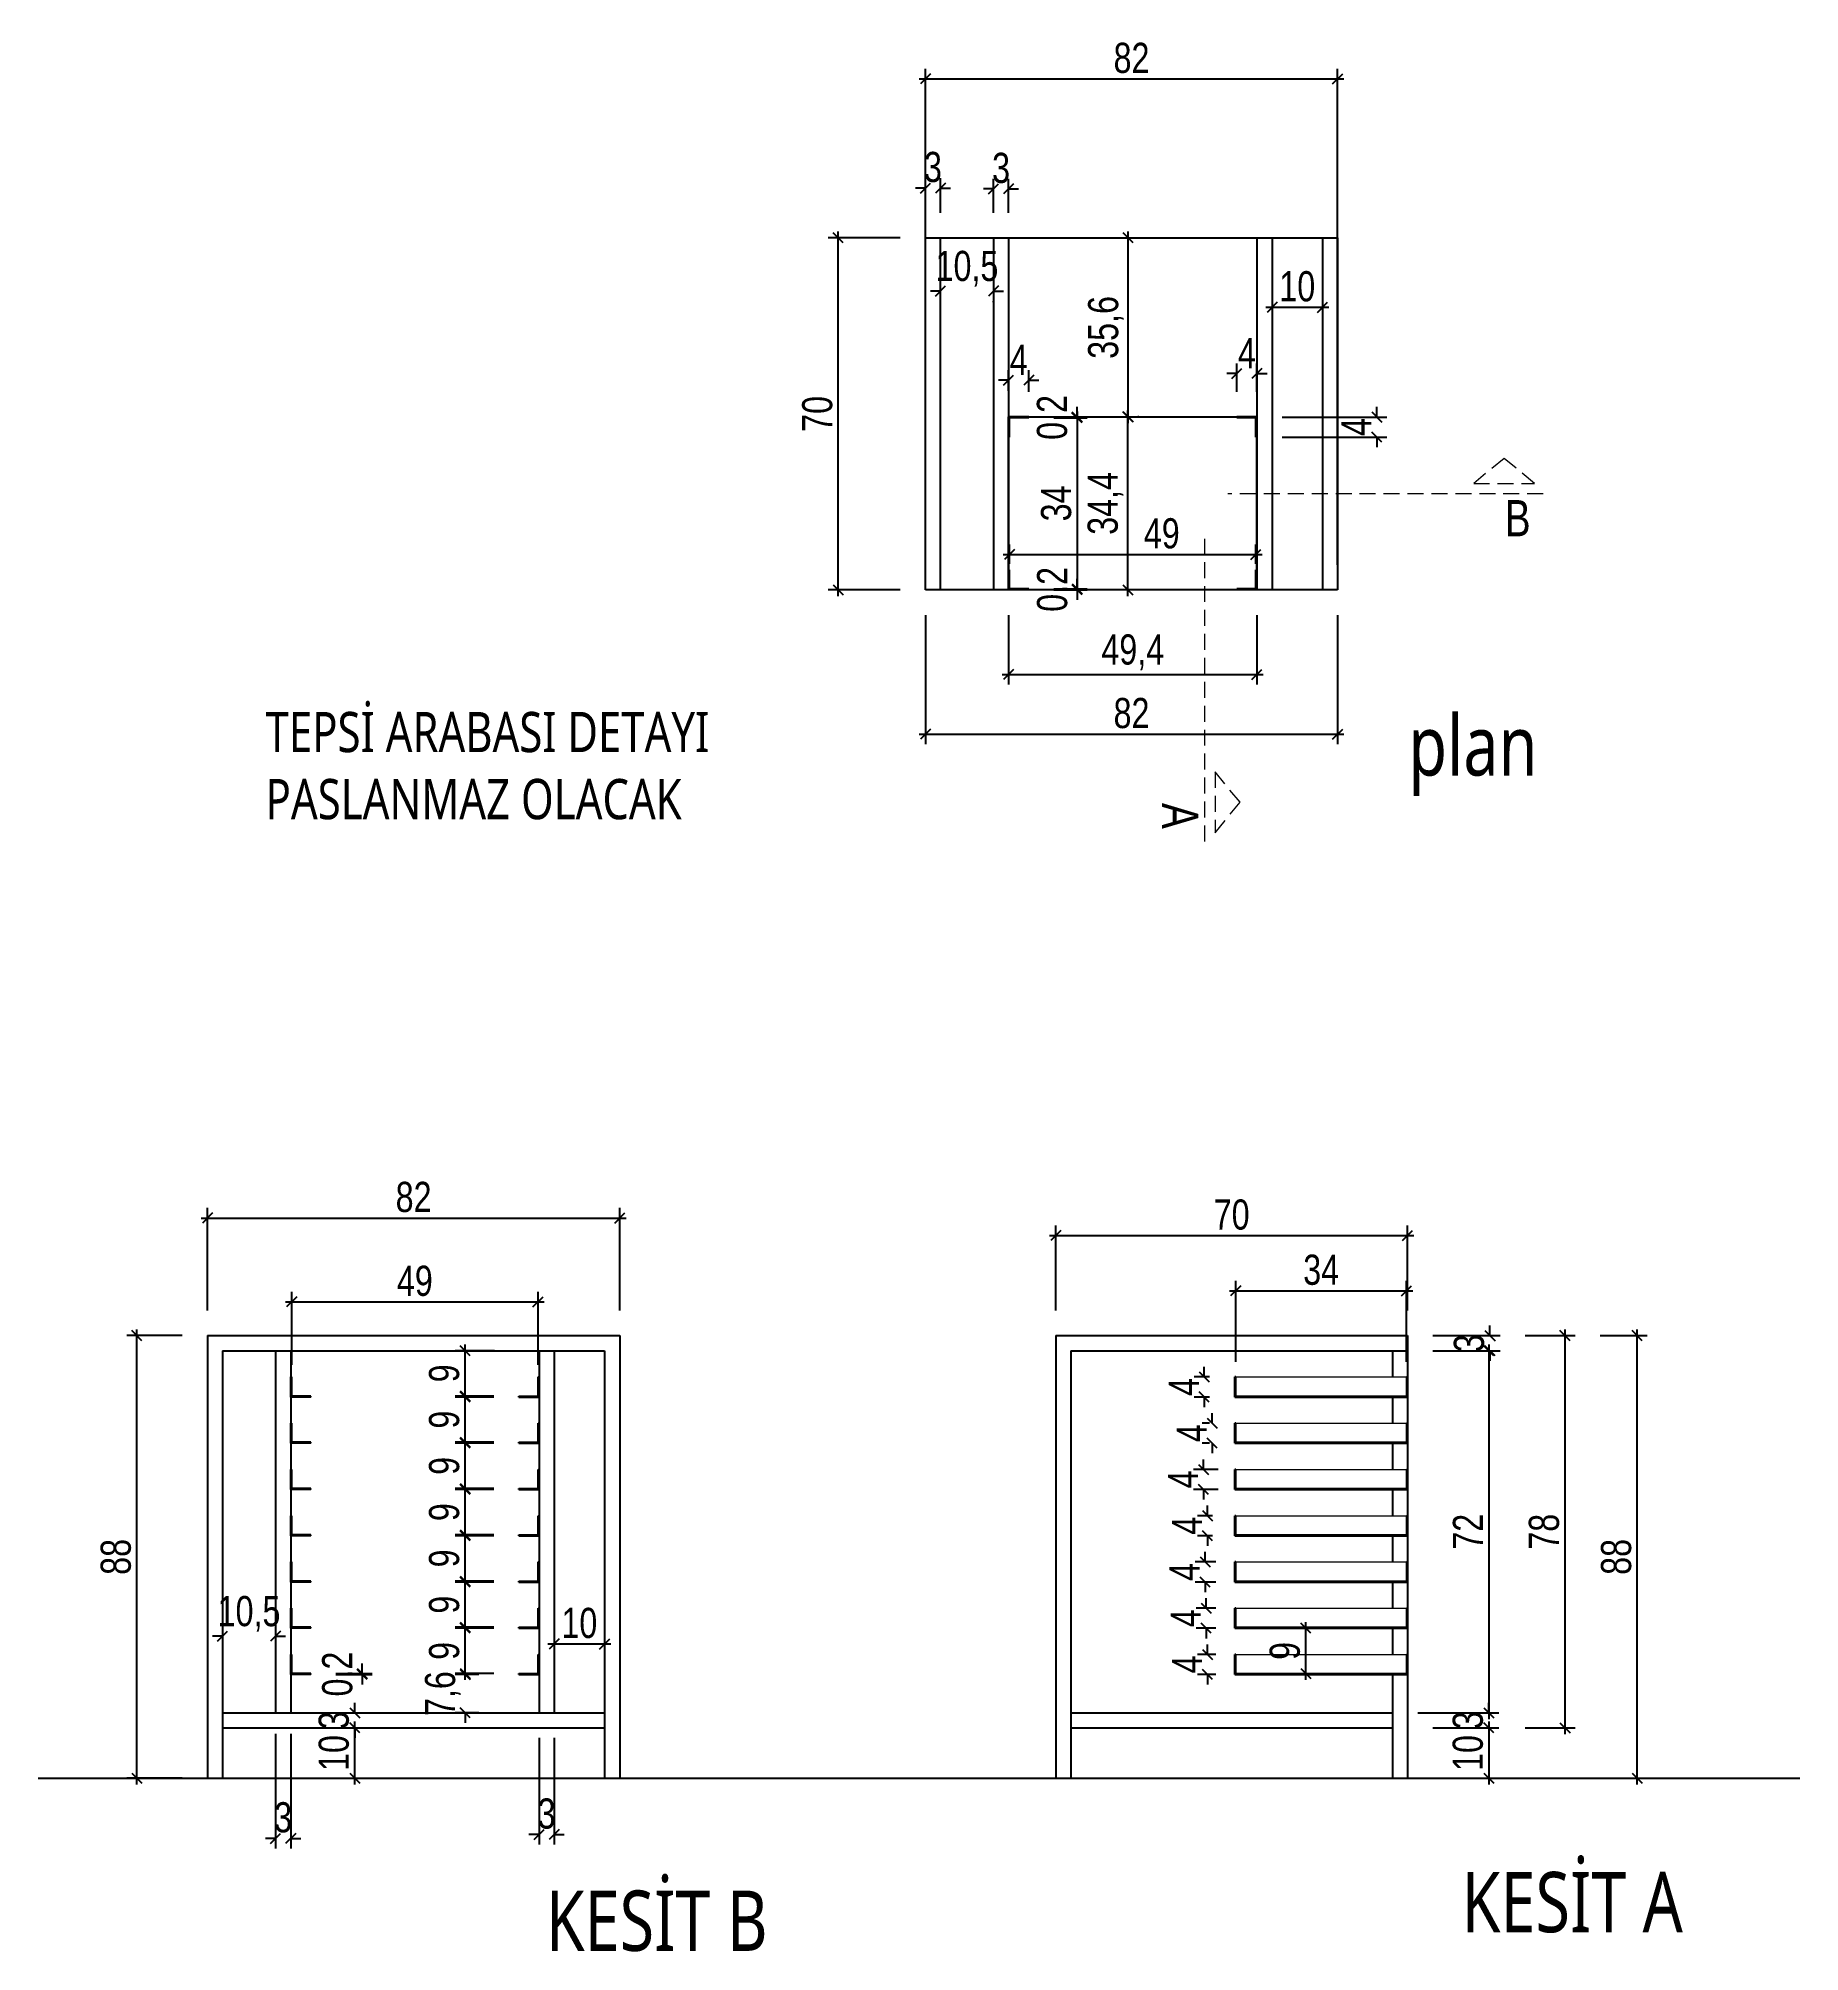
# Model space of a CAD drawing. Header units: millimetres. Extents: x 41678 to 42028, y 7461 to 7842.
import ezdxf

# ---------------------------------------------------------------- set-up
doc = ezdxf.new("R2010")
doc.units = ezdxf.units.MM
doc.linetypes.add('HIDDEN2', pattern=[4.7625, 3.175, -1.5875])
for name, color, linetype, lineweight in [('BO_Duvar', 6, 'Continuous', 25), ('BO_Mobilya Kesit', 2, 'HIDDEN2', 13), ('olcu', 251, 'Continuous', 20), ('t_mutfak ekipmanları', 167, 'Continuous', 25), ('tarama', 251, 'Continuous', 20), ('text', 1, 'Continuous', 20)]:
    doc.layers.add(name, color=color, linetype=linetype, lineweight=lineweight)
doc.styles.add('ATU', font='GOTHIC.TTF', dxfattribs={"width": 0.8})
doc.styles.add('UBN', font='GOTHIC.TTF', dxfattribs={"width": 0.8})
doc.dimstyles.new('U_DIM_1_20', dxfattribs={"dimtxt": 6, "dimasz": 2, "dimexe": 2, "dimexo": 5, "dimgap": 1, "dimtad": 1, "dimdec": 1, "dimzin": 11, "dimtxsty": 'ATU', "dimblk": 'OBLIQUE', "dimcen": 1.5, "dimdle": 1.25, "dimclrd": 251, "dimclre": 251, "dimclrt": 1, "dimadec": 0, "dimazin": 0, "dimtfac": 1.25, "dimtdec": 1, "dimtix": 1, "dimtofl": 0, "dimtmove": 1, "dimatfit": 3, "dimldrblk": 'OBLIQUE', "dimfxl": 5, "dimtolj": 1, "dimtzin": 0, "dimarcsym": 0})

msp = doc.modelspace()

# ---------------------------------------------------------------- texts
at = {"layer": 'text', "ltscale": 0.2, "insert": (41974.34, 7742.74), "char_height": 7.2, "width": 6.2455, "attachment_point": 9, "style": 'UBN'}
msp.add_mtext('B', dxfattribs=at)
at = {"layer": 'text', "style": 'UBN'}
for s, insert, char_height, width, attachment_point in [('{\\fLucida Sans Unicode|b0|i0|c162|p34;TEPSİ ARABASI DETAYI\\PPASLANMAZ OLACAK}', (41722.72, 7707.81), 8, 176.1501, 1), ('{\\fLucida Sans Unicode|b0|i0|c162|p34;plan}', (41950.04, 7691.12, 0), 12, 103.3826, 7), ('{\\fLucida Sans Unicode|b0|i0|c162|p34;KESİT A}', (41960.62, 7464.94), 12, 103.3826, 7), ('{\\fLucida Sans Unicode|b0|i0|c162|p34;KESİT B}', (41778.45, 7461.24), 12, 103.3826, 7)]:
    msp.add_mtext(s, dxfattribs=dict(at, insert=insert, char_height=char_height, width=width, attachment_point=attachment_point))
at = {"layer": 'text', "ltscale": 0.2, "insert": (41901.05, 7684.56), "char_height": 7.2, "width": 6.2455, "attachment_point": 9, "rotation": 270, "style": 'UBN'}
msp.add_mtext('A', dxfattribs=at)

# ---------------------------------------------------------------- blocks, each defined once
blk = doc.blocks.new('_Oblique')
at = {"color": 0, "linetype": 'ByBlock', "lineweight": -2}
blk.add_line((-0.5, -0.5), (0.5, 0.5), dxfattribs=at)
blk = doc.blocks.new('*D2374')
at = {"layer": 'Defpoints', "color": 0, "transparency": 16777216}
for p in [(41735.8, 7505.76), (41740.46, 7505.76), (41735.8, 7495.76)]:
    blk.add_point(p, dxfattribs=at)
at = {"layer": 'olcu', "color": 251, "lineweight": -2, "transparency": 16777216}
for p, q in [((41740.46, 7494.51), (41740.46, 7507.01)), ((41740.8, 7505.76), (41742.46, 7505.76)), ((41740.8, 7495.76), (41742.46, 7495.76))]:
    blk.add_line(p, q, dxfattribs=at)
at = {"layer": 'olcu', "color": 251, "lineweight": -2, "transparency": 16777216, "xscale": 2, "yscale": 2, "zscale": 2}
for p, rotation in [((41740.46, 7505.76), 90), ((41740.46, 7495.76), 270)]:
    blk.add_blockref('_Oblique', p, dxfattribs=dict(at, rotation=rotation))
at = {"layer": 'olcu', "color": 1, "transparency": 16777216, "insert": (41736.31, 7500.76), "char_height": 6, "attachment_point": 5, "rotation": 90, "style": 'ATU'}
blk.add_mtext('\\A1;10', dxfattribs=at)
blk = doc.blocks.new('*D2375')
at = {"layer": 'Defpoints', "color": 0, "transparency": 16777216}
for p in [(41740.46, 7508.76), (41741.17, 7508.76), (41741.17, 7505.76)]:
    blk.add_point(p, dxfattribs=at)
at = {"layer": 'olcu', "color": 251, "lineweight": -2, "transparency": 16777216}
for p, q in [((41736.17, 7508.76), (41738.46, 7508.76)), ((41740.46, 7508.76), (41740.46, 7510.76)), ((41736.17, 7505.76), (41738.46, 7505.76)), ((41740.46, 7505.76), (41740.46, 7503.76))]:
    blk.add_line(p, q, dxfattribs=at)
at = {"layer": 'olcu', "color": 251, "lineweight": -2, "transparency": 16777216, "xscale": 2, "yscale": 2, "zscale": 2}
for p, rotation in [((41740.46, 7508.76), 270), ((41740.46, 7505.76), 90)]:
    blk.add_blockref('_Oblique', p, dxfattribs=dict(at, rotation=rotation))
at = {"layer": 'olcu', "color": 1, "transparency": 16777216, "insert": (41736.31, 7507.26), "char_height": 6, "attachment_point": 5, "rotation": 90, "style": 'ATU'}
blk.add_mtext('\\A1;3', dxfattribs=at)
blk = doc.blocks.new('*D2376')
at = {"layer": 'Defpoints', "color": 0, "transparency": 16777216}
for p in [(41770.12, 7516.36), (41762.41, 7508.76), (41770.12, 7508.76)]:
    blk.add_point(p, dxfattribs=at)
at = {"layer": 'olcu', "color": 251, "lineweight": -2, "transparency": 16777216}
for p, q in [((41765.12, 7516.36), (41760.41, 7516.36)), ((41762.41, 7516.36), (41762.41, 7518.36)), ((41765.12, 7508.76), (41760.41, 7508.76)), ((41762.41, 7508.76), (41762.41, 7506.76))]:
    blk.add_line(p, q, dxfattribs=at)
at = {"layer": 'olcu', "color": 251, "lineweight": -2, "transparency": 16777216, "xscale": 2, "yscale": 2, "zscale": 2}
for p, rotation in [((41762.41, 7516.36), 270), ((41762.41, 7508.76), 90)]:
    blk.add_blockref('_Oblique', p, dxfattribs=dict(at, rotation=rotation))
at = {"layer": 'olcu', "color": 1, "transparency": 16777216, "insert": (41757.98, 7512.56), "char_height": 6, "attachment_point": 5, "rotation": 90, "style": 'ATU'}
blk.add_mtext('\\A1;7,6', dxfattribs=at)
blk = doc.blocks.new('*D2377')
at = {"layer": 'Defpoints', "color": 0, "transparency": 16777216}
for p in [(41731.71, 7516.56), (41731.71, 7516.36), (41741.95, 7516.56)]:
    blk.add_point(p, dxfattribs=at)
at = {"layer": 'olcu', "color": 251, "lineweight": -2, "transparency": 16777216}
for p, q in [((41736.71, 7516.56), (41743.95, 7516.56)), ((41736.71, 7516.36), (41743.95, 7516.36)), ((41741.95, 7516.56), (41741.95, 7518.56)), ((41741.95, 7516.36), (41741.95, 7514.36))]:
    blk.add_line(p, q, dxfattribs=at)
at = {"layer": 'olcu', "color": 251, "lineweight": -2, "transparency": 16777216, "xscale": 2, "yscale": 2, "zscale": 2}
for p, rotation in [((41741.95, 7516.56), 270), ((41741.95, 7516.36), 90)]:
    blk.add_blockref('_Oblique', p, dxfattribs=dict(at, rotation=rotation))
at = {"layer": 'olcu', "color": 1, "transparency": 16777216, "insert": (41737.52, 7516.46), "char_height": 6, "attachment_point": 5, "rotation": 90, "style": 'ATU'}
blk.add_mtext('\\A1;0,2', dxfattribs=at)
blk = doc.blocks.new('*D2378')
at = {"layer": 'Defpoints', "color": 0, "transparency": 16777216}
for p in [(41762.41, 7525.56), (41773.11, 7525.56), (41773.11, 7516.56)]:
    blk.add_point(p, dxfattribs=at)
at = {"layer": 'olcu', "color": 251, "lineweight": -2, "transparency": 16777216}
for p, q in [((41768.11, 7525.56), (41760.41, 7525.56)), ((41762.41, 7515.31), (41762.41, 7526.81)), ((41768.11, 7516.56), (41760.41, 7516.56))]:
    blk.add_line(p, q, dxfattribs=at)
at = {"layer": 'olcu', "color": 251, "lineweight": -2, "transparency": 16777216, "xscale": 2, "yscale": 2, "zscale": 2}
for p, rotation in [((41762.41, 7525.56), 90), ((41762.41, 7516.56), 270)]:
    blk.add_blockref('_Oblique', p, dxfattribs=dict(at, rotation=rotation))
at = {"layer": 'olcu', "color": 1, "transparency": 16777216, "insert": (41758.26, 7521.06), "char_height": 6, "attachment_point": 5, "rotation": 90, "style": 'ATU'}
blk.add_mtext('\\A1;9', dxfattribs=at)
blk = doc.blocks.new('*D2379')
at = {"layer": 'Defpoints', "color": 0, "transparency": 16777216}
for p in [(41762.41, 7534.76), (41773.11, 7534.76), (41773.11, 7525.76)]:
    blk.add_point(p, dxfattribs=at)
at = {"layer": 'olcu', "color": 251, "lineweight": -2, "transparency": 16777216}
for p, q in [((41762.41, 7524.51), (41762.41, 7536.01)), ((41768.11, 7534.76), (41760.41, 7534.76)), ((41768.11, 7525.76), (41760.41, 7525.76))]:
    blk.add_line(p, q, dxfattribs=at)
at = {"layer": 'olcu', "color": 251, "lineweight": -2, "transparency": 16777216, "xscale": 2, "yscale": 2, "zscale": 2}
for p, rotation in [((41762.41, 7534.76), 90), ((41762.41, 7525.76), 270)]:
    blk.add_blockref('_Oblique', p, dxfattribs=dict(at, rotation=rotation))
at = {"layer": 'olcu', "color": 1, "transparency": 16777216, "insert": (41758.26, 7530.26), "char_height": 6, "attachment_point": 5, "rotation": 90, "style": 'ATU'}
blk.add_mtext('\\A1;9', dxfattribs=at)
blk = doc.blocks.new('*D2380')
at = {"layer": 'Defpoints', "color": 0, "transparency": 16777216}
for p in [(41762.41, 7543.96), (41773.11, 7543.96), (41773.11, 7534.96)]:
    blk.add_point(p, dxfattribs=at)
at = {"layer": 'olcu', "color": 251, "lineweight": -2, "transparency": 16777216}
for p, q in [((41768.11, 7543.96), (41760.41, 7543.96)), ((41762.41, 7533.71), (41762.41, 7545.21)), ((41768.11, 7534.96), (41760.41, 7534.96))]:
    blk.add_line(p, q, dxfattribs=at)
at = {"layer": 'olcu', "color": 251, "lineweight": -2, "transparency": 16777216, "xscale": 2, "yscale": 2, "zscale": 2}
for p, rotation in [((41762.41, 7543.96), 90), ((41762.41, 7534.96), 270)]:
    blk.add_blockref('_Oblique', p, dxfattribs=dict(at, rotation=rotation))
at = {"layer": 'olcu', "color": 1, "transparency": 16777216, "insert": (41758.26, 7539.46), "char_height": 6, "attachment_point": 5, "rotation": 90, "style": 'ATU'}
blk.add_mtext('\\A1;9', dxfattribs=at)
blk = doc.blocks.new('*D2381')
at = {"layer": 'Defpoints', "color": 0, "transparency": 16777216}
for p in [(41762.41, 7553.16), (41773.11, 7553.16), (41773.11, 7544.16)]:
    blk.add_point(p, dxfattribs=at)
at = {"layer": 'olcu', "color": 251, "lineweight": -2, "transparency": 16777216}
for p, q in [((41762.41, 7542.91), (41762.41, 7554.41)), ((41768.11, 7553.16), (41760.41, 7553.16)), ((41768.11, 7544.16), (41760.41, 7544.16))]:
    blk.add_line(p, q, dxfattribs=at)
at = {"layer": 'olcu', "color": 251, "lineweight": -2, "transparency": 16777216, "xscale": 2, "yscale": 2, "zscale": 2}
for p, rotation in [((41762.41, 7553.16), 90), ((41762.41, 7544.16), 270)]:
    blk.add_blockref('_Oblique', p, dxfattribs=dict(at, rotation=rotation))
at = {"layer": 'olcu', "color": 1, "transparency": 16777216, "insert": (41758.26, 7548.66), "char_height": 6, "attachment_point": 5, "rotation": 90, "style": 'ATU'}
blk.add_mtext('\\A1;9', dxfattribs=at)
blk = doc.blocks.new('*D2382')
at = {"layer": 'Defpoints', "color": 0, "transparency": 16777216}
for p in [(41762.41, 7562.36), (41773.11, 7562.36), (41773.11, 7553.36)]:
    blk.add_point(p, dxfattribs=at)
at = {"layer": 'olcu', "color": 251, "lineweight": -2, "transparency": 16777216}
for p, q in [((41768.11, 7562.36), (41760.41, 7562.36)), ((41762.41, 7552.11), (41762.41, 7563.61)), ((41768.11, 7553.36), (41760.41, 7553.36))]:
    blk.add_line(p, q, dxfattribs=at)
at = {"layer": 'olcu', "color": 251, "lineweight": -2, "transparency": 16777216, "xscale": 2, "yscale": 2, "zscale": 2}
for p, rotation in [((41762.41, 7562.36), 90), ((41762.41, 7553.36), 270)]:
    blk.add_blockref('_Oblique', p, dxfattribs=dict(at, rotation=rotation))
at = {"layer": 'olcu', "color": 1, "transparency": 16777216, "insert": (41758.26, 7557.86), "char_height": 6, "attachment_point": 5, "rotation": 90, "style": 'ATU'}
blk.add_mtext('\\A1;9', dxfattribs=at)
blk = doc.blocks.new('*D2383')
at = {"layer": 'Defpoints', "color": 0, "transparency": 16777216}
for p in [(41762.41, 7571.56), (41773.11, 7571.56), (41773.11, 7562.56)]:
    blk.add_point(p, dxfattribs=at)
at = {"layer": 'olcu', "color": 251, "lineweight": -2, "transparency": 16777216}
for p, q in [((41768.11, 7571.56), (41760.41, 7571.56)), ((41762.41, 7561.31), (41762.41, 7572.81)), ((41768.11, 7562.56), (41760.41, 7562.56))]:
    blk.add_line(p, q, dxfattribs=at)
at = {"layer": 'olcu', "color": 251, "lineweight": -2, "transparency": 16777216, "xscale": 2, "yscale": 2, "zscale": 2}
for p, rotation in [((41762.41, 7571.56), 90), ((41762.41, 7562.56), 270)]:
    blk.add_blockref('_Oblique', p, dxfattribs=dict(at, rotation=rotation))
at = {"layer": 'olcu', "color": 1, "transparency": 16777216, "insert": (41758.26, 7567.06), "char_height": 6, "attachment_point": 5, "rotation": 90, "style": 'ATU'}
blk.add_mtext('\\A1;9', dxfattribs=at)
blk = doc.blocks.new('*D2384')
at = {"layer": 'Defpoints', "color": 0, "transparency": 16777216}
for p in [(41762.41, 7580.76), (41773.22, 7580.76), (41773.11, 7571.76)]:
    blk.add_point(p, dxfattribs=at)
at = {"layer": 'olcu', "color": 251, "lineweight": -2, "transparency": 16777216}
for p, q in [((41768.22, 7580.76), (41760.41, 7580.76)), ((41762.41, 7570.51), (41762.41, 7582.01)), ((41768.11, 7571.76), (41760.41, 7571.76))]:
    blk.add_line(p, q, dxfattribs=at)
at = {"layer": 'olcu', "color": 251, "lineweight": -2, "transparency": 16777216, "xscale": 2, "yscale": 2, "zscale": 2}
for p, rotation in [((41762.41, 7580.76), 90), ((41762.41, 7571.76), 270)]:
    blk.add_blockref('_Oblique', p, dxfattribs=dict(at, rotation=rotation))
at = {"layer": 'olcu', "color": 1, "transparency": 16777216, "insert": (41758.26, 7576.26), "char_height": 6, "attachment_point": 5, "rotation": 90, "style": 'ATU'}
blk.add_mtext('\\A1;9', dxfattribs=at)
blk = doc.blocks.new('*D2385')
at = {"layer": 'Defpoints', "color": 0, "transparency": 16777216}
for p in [(41949.68, 7592.67), (41915.68, 7573.56), (41949.68, 7573.56)]:
    blk.add_point(p, dxfattribs=at)
at = {"layer": 'olcu', "color": 251, "lineweight": -2, "transparency": 16777216}
for p, q in [((41914.43, 7592.67), (41950.93, 7592.67)), ((41915.68, 7578.56), (41915.68, 7594.67)), ((41949.68, 7578.56), (41949.68, 7594.67))]:
    blk.add_line(p, q, dxfattribs=at)
at = {"layer": 'olcu', "color": 251, "lineweight": -2, "transparency": 16777216, "xscale": 2, "yscale": 2, "zscale": 2, "rotation": 180}
blk.add_blockref('_Oblique', (41915.68, 7592.67), dxfattribs=at)
at = {"layer": 'olcu', "color": 251, "lineweight": -2, "transparency": 16777216, "xscale": 2, "yscale": 2, "zscale": 2}
blk.add_blockref('_Oblique', (41949.68, 7592.67), dxfattribs=at)
at = {"layer": 'olcu', "color": 1, "transparency": 16777216, "insert": (41932.68, 7596.83), "char_height": 6, "attachment_point": 5, "style": 'ATU'}
blk.add_mtext('\\A1;34', dxfattribs=at)
blk = doc.blocks.new('*D2386')
at = {"layer": 'Defpoints', "color": 0, "transparency": 16777216}
for p in [(41949.88, 7603.66), (41879.88, 7583.76), (41949.88, 7583.76)]:
    blk.add_point(p, dxfattribs=at)
at = {"layer": 'olcu', "color": 251, "lineweight": -2, "transparency": 16777216}
for p, q in [((41878.63, 7603.66), (41951.13, 7603.66)), ((41879.88, 7588.76), (41879.88, 7605.66)), ((41949.88, 7588.76), (41949.88, 7605.66))]:
    blk.add_line(p, q, dxfattribs=at)
at = {"layer": 'olcu', "color": 251, "lineweight": -2, "transparency": 16777216, "xscale": 2, "yscale": 2, "zscale": 2, "rotation": 180}
blk.add_blockref('_Oblique', (41879.88, 7603.66), dxfattribs=at)
at = {"layer": 'olcu', "color": 251, "lineweight": -2, "transparency": 16777216, "xscale": 2, "yscale": 2, "zscale": 2}
blk.add_blockref('_Oblique', (41949.88, 7603.66), dxfattribs=at)
at = {"layer": 'olcu', "color": 1, "transparency": 16777216, "insert": (41914.88, 7607.81), "char_height": 6, "attachment_point": 5, "style": 'ATU'}
blk.add_mtext('\\A1;70', dxfattribs=at)
blk = doc.blocks.new('*D2387')
at = {"layer": 'Defpoints', "color": 0, "transparency": 16777216}
for p in [(41949.88, 7583.76), (41949.88, 7580.76), (41966.26, 7580.76)]:
    blk.add_point(p, dxfattribs=at)
at = {"layer": 'olcu', "color": 251, "lineweight": -2, "transparency": 16777216}
for p, q in [((41966.26, 7583.76), (41966.26, 7585.76)), ((41954.88, 7583.76), (41968.26, 7583.76)), ((41954.88, 7580.76), (41968.26, 7580.76)), ((41966.26, 7580.76), (41966.26, 7578.76))]:
    blk.add_line(p, q, dxfattribs=at)
at = {"layer": 'olcu', "color": 251, "lineweight": -2, "transparency": 16777216, "xscale": 2, "yscale": 2, "zscale": 2}
for p, rotation in [((41966.26, 7583.76), 270), ((41966.26, 7580.76), 90)]:
    blk.add_blockref('_Oblique', p, dxfattribs=dict(at, rotation=rotation))
at = {"layer": 'olcu', "color": 1, "transparency": 16777216, "insert": (41962.11, 7582.26), "char_height": 6, "attachment_point": 5, "rotation": 90, "style": 'ATU'}
blk.add_mtext('\\A1;3', dxfattribs=at)
blk = doc.blocks.new('*D2388')
at = {"layer": 'Defpoints', "color": 0, "transparency": 16777216}
for p in [(41949.88, 7580.76), (41946.88, 7508.76), (41966.03, 7508.76)]:
    blk.add_point(p, dxfattribs=at)
at = {"layer": 'olcu', "color": 251, "lineweight": -2, "transparency": 16777216}
for p, q in [((41954.88, 7580.76), (41968.03, 7580.76)), ((41966.03, 7582.01), (41966.03, 7507.51)), ((41951.88, 7508.76), (41968.03, 7508.76))]:
    blk.add_line(p, q, dxfattribs=at)
at = {"layer": 'olcu', "color": 251, "lineweight": -2, "transparency": 16777216, "xscale": 2, "yscale": 2, "zscale": 2}
for p, rotation in [((41966.03, 7580.76), 90), ((41966.03, 7508.76), 270)]:
    blk.add_blockref('_Oblique', p, dxfattribs=dict(at, rotation=rotation))
at = {"layer": 'olcu', "color": 1, "transparency": 16777216, "insert": (41961.88, 7544.76), "char_height": 6, "attachment_point": 5, "rotation": 90, "style": 'ATU'}
blk.add_mtext('\\A1;72', dxfattribs=at)
blk = doc.blocks.new('*D2389')
at = {"layer": 'Defpoints', "color": 0, "transparency": 16777216}
for p in [(41949.88, 7508.76), (41949.88, 7505.76), (41966.03, 7505.76)]:
    blk.add_point(p, dxfattribs=at)
at = {"layer": 'olcu', "color": 251, "lineweight": -2, "transparency": 16777216}
for p, q in [((41954.88, 7508.76), (41968.03, 7508.76)), ((41966.03, 7508.76), (41966.03, 7510.76)), ((41954.88, 7505.76), (41968.03, 7505.76)), ((41966.03, 7505.76), (41966.03, 7503.76))]:
    blk.add_line(p, q, dxfattribs=at)
at = {"layer": 'olcu', "color": 251, "lineweight": -2, "transparency": 16777216, "xscale": 2, "yscale": 2, "zscale": 2}
for p, rotation in [((41966.03, 7508.76), 270), ((41966.03, 7505.76), 90)]:
    blk.add_blockref('_Oblique', p, dxfattribs=dict(at, rotation=rotation))
at = {"layer": 'olcu', "color": 1, "transparency": 16777216, "insert": (41961.88, 7507.26), "char_height": 6, "attachment_point": 5, "rotation": 90, "style": 'ATU'}
blk.add_mtext('\\A1;3', dxfattribs=at)
blk = doc.blocks.new('*D2390')
at = {"layer": 'Defpoints', "color": 0, "transparency": 16777216}
for p in [(41949.88, 7505.76), (41949.88, 7495.76), (41966.03, 7495.76)]:
    blk.add_point(p, dxfattribs=at)
at = {"layer": 'olcu', "color": 251, "lineweight": -2, "transparency": 16777216}
for p, q in [((41954.88, 7505.76), (41968.03, 7505.76)), ((41966.03, 7507.01), (41966.03, 7494.51)), ((41954.88, 7495.76), (41968.03, 7495.76))]:
    blk.add_line(p, q, dxfattribs=at)
at = {"layer": 'olcu', "color": 251, "lineweight": -2, "transparency": 16777216, "xscale": 2, "yscale": 2, "zscale": 2}
for p, rotation in [((41966.03, 7505.76), 90), ((41966.03, 7495.76), 270)]:
    blk.add_blockref('_Oblique', p, dxfattribs=dict(at, rotation=rotation))
at = {"layer": 'olcu', "color": 1, "transparency": 16777216, "insert": (41961.88, 7500.76), "char_height": 6, "attachment_point": 5, "rotation": 90, "style": 'ATU'}
blk.add_mtext('\\A1;10', dxfattribs=at)
blk = doc.blocks.new('*D2391')
at = {"layer": 'Defpoints', "color": 0, "transparency": 16777216}
for p in [(41776.91, 7590.48), (41727.91, 7572.96), (41776.91, 7572.96)]:
    blk.add_point(p, dxfattribs=at)
at = {"layer": 'olcu', "color": 251, "lineweight": -2, "transparency": 16777216}
for p, q in [((41727.91, 7577.96), (41727.91, 7592.48)), ((41776.91, 7577.96), (41776.91, 7592.48)), ((41726.66, 7590.48), (41778.16, 7590.48))]:
    blk.add_line(p, q, dxfattribs=at)
at = {"layer": 'olcu', "color": 251, "lineweight": -2, "transparency": 16777216, "xscale": 2, "yscale": 2, "zscale": 2, "rotation": 180}
blk.add_blockref('_Oblique', (41727.91, 7590.48), dxfattribs=at)
at = {"layer": 'olcu', "color": 251, "lineweight": -2, "transparency": 16777216, "xscale": 2, "yscale": 2, "zscale": 2}
blk.add_blockref('_Oblique', (41776.91, 7590.48), dxfattribs=at)
at = {"layer": 'olcu', "color": 1, "transparency": 16777216, "insert": (41752.41, 7594.63), "char_height": 6, "attachment_point": 5, "style": 'ATU'}
blk.add_mtext('\\A1;49', dxfattribs=at)
blk = doc.blocks.new('*D2392')
at = {"layer": 'Defpoints', "color": 0, "transparency": 16777216}
for p in [(41793.16, 7607.16), (41711.16, 7583.76), (41793.16, 7583.76)]:
    blk.add_point(p, dxfattribs=at)
at = {"layer": 'olcu', "color": 251, "lineweight": -2, "transparency": 16777216}
for p, q in [((41711.16, 7588.76), (41711.16, 7609.16)), ((41793.16, 7588.76), (41793.16, 7609.16)), ((41709.91, 7607.16), (41794.41, 7607.16))]:
    blk.add_line(p, q, dxfattribs=at)
at = {"layer": 'olcu', "color": 251, "lineweight": -2, "transparency": 16777216, "xscale": 2, "yscale": 2, "zscale": 2, "rotation": 180}
blk.add_blockref('_Oblique', (41711.16, 7607.16), dxfattribs=at)
at = {"layer": 'olcu', "color": 251, "lineweight": -2, "transparency": 16777216, "xscale": 2, "yscale": 2, "zscale": 2}
blk.add_blockref('_Oblique', (41793.16, 7607.16), dxfattribs=at)
at = {"layer": 'olcu', "color": 1, "transparency": 16777216, "insert": (41752.16, 7611.31), "char_height": 6, "attachment_point": 5, "style": 'ATU'}
blk.add_mtext('\\A1;82', dxfattribs=at)
blk = doc.blocks.new('*D2393')
at = {"layer": 'Defpoints', "color": 0, "transparency": 16777216}
for p in [(41714.16, 7527.09), (41724.71, 7527.09), (41724.71, 7524)]:
    blk.add_point(p, dxfattribs=at)
at = {"layer": 'olcu', "color": 251, "lineweight": -2, "transparency": 16777216}
for p, q in [((41714.16, 7524), (41712.16, 7524)), ((41724.71, 7524), (41726.71, 7524)), ((41714.16, 7522.09), (41714.16, 7522)), ((41724.71, 7522.09), (41724.71, 7522))]:
    blk.add_line(p, q, dxfattribs=at)
at = {"layer": 'olcu', "color": 251, "lineweight": -2, "transparency": 16777216, "xscale": 2, "yscale": 2, "zscale": 2}
blk.add_blockref('_Oblique', (41714.16, 7524), dxfattribs=at)
at = {"layer": 'olcu', "color": 251, "lineweight": -2, "transparency": 16777216, "xscale": 2, "yscale": 2, "zscale": 2, "rotation": 180}
blk.add_blockref('_Oblique', (41724.71, 7524), dxfattribs=at)
at = {"layer": 'olcu', "color": 1, "transparency": 16777216, "insert": (41719.43, 7528.42), "char_height": 6, "attachment_point": 5, "style": 'ATU'}
blk.add_mtext('\\A1;10,5', dxfattribs=at)
blk = doc.blocks.new('*D2394')
at = {"layer": 'Defpoints', "color": 0, "transparency": 16777216}
for p in [(41780.11, 7521.39), (41790.16, 7522.44), (41790.16, 7521.39)]:
    blk.add_point(p, dxfattribs=at)
at = {"layer": 'olcu', "color": 251, "lineweight": -2, "transparency": 16777216}
for p, q in [((41780.11, 7526.39), (41780.11, 7524.44)), ((41790.16, 7526.39), (41790.16, 7524.44)), ((41778.86, 7522.44), (41791.41, 7522.44))]:
    blk.add_line(p, q, dxfattribs=at)
at = {"layer": 'olcu', "color": 251, "lineweight": -2, "transparency": 16777216, "xscale": 2, "yscale": 2, "zscale": 2, "rotation": 180}
blk.add_blockref('_Oblique', (41780.11, 7522.44), dxfattribs=at)
at = {"layer": 'olcu', "color": 251, "lineweight": -2, "transparency": 16777216, "xscale": 2, "yscale": 2, "zscale": 2}
blk.add_blockref('_Oblique', (41790.16, 7522.44), dxfattribs=at)
at = {"layer": 'olcu', "color": 1, "transparency": 16777216, "insert": (41785.13, 7526.59), "char_height": 6, "attachment_point": 5, "style": 'ATU'}
blk.add_mtext('\\A1;10', dxfattribs=at)
blk = doc.blocks.new('*D2395')
at = {"layer": 'Defpoints', "color": 0, "transparency": 16777216}
for p in [(41724.71, 7509.55), (41727.71, 7509.55), (41727.71, 7483.78)]:
    blk.add_point(p, dxfattribs=at)
at = {"layer": 'olcu', "color": 251, "lineweight": -2, "transparency": 16777216}
for p, q in [((41724.71, 7504.55), (41724.71, 7481.78)), ((41727.71, 7504.55), (41727.71, 7481.78)), ((41724.71, 7483.78), (41722.71, 7483.78)), ((41727.71, 7483.78), (41729.71, 7483.78))]:
    blk.add_line(p, q, dxfattribs=at)
at = {"layer": 'olcu', "color": 251, "lineweight": -2, "transparency": 16777216, "xscale": 2, "yscale": 2, "zscale": 2}
blk.add_blockref('_Oblique', (41724.71, 7483.78), dxfattribs=at)
at = {"layer": 'olcu', "color": 251, "lineweight": -2, "transparency": 16777216, "xscale": 2, "yscale": 2, "zscale": 2, "rotation": 180}
blk.add_blockref('_Oblique', (41727.71, 7483.78), dxfattribs=at)
at = {"layer": 'olcu', "color": 1, "transparency": 16777216, "insert": (41726.21, 7487.93), "char_height": 6, "attachment_point": 5, "style": 'ATU'}
blk.add_mtext('\\A1;3', dxfattribs=at)
blk = doc.blocks.new('*D2396')
at = {"layer": 'Defpoints', "color": 0, "transparency": 16777216}
for p in [(41777.11, 7508.76), (41780.11, 7508.76), (41780.11, 7484.53)]:
    blk.add_point(p, dxfattribs=at)
at = {"layer": 'olcu', "color": 251, "lineweight": -2, "transparency": 16777216}
for p, q in [((41777.11, 7503.76), (41777.11, 7482.53)), ((41780.11, 7503.76), (41780.11, 7482.53)), ((41777.11, 7484.53), (41775.11, 7484.53)), ((41780.11, 7484.53), (41782.11, 7484.53))]:
    blk.add_line(p, q, dxfattribs=at)
at = {"layer": 'olcu', "color": 251, "lineweight": -2, "transparency": 16777216, "xscale": 2, "yscale": 2, "zscale": 2}
blk.add_blockref('_Oblique', (41777.11, 7484.53), dxfattribs=at)
at = {"layer": 'olcu', "color": 251, "lineweight": -2, "transparency": 16777216, "xscale": 2, "yscale": 2, "zscale": 2, "rotation": 180}
blk.add_blockref('_Oblique', (41780.11, 7484.53), dxfattribs=at)
at = {"layer": 'olcu', "color": 1, "transparency": 16777216, "insert": (41778.61, 7488.68), "char_height": 6, "attachment_point": 5, "style": 'ATU'}
blk.add_mtext('\\A1;3', dxfattribs=at)
blk = doc.blocks.new('*D2397')
at = {"layer": 'Defpoints', "color": 0, "transparency": 16777216}
for p in [(41697.1, 7583.76), (41711.16, 7583.76), (41711.16, 7495.76)]:
    blk.add_point(p, dxfattribs=at)
at = {"layer": 'olcu', "color": 251, "lineweight": -2, "transparency": 16777216}
for p, q in [((41697.1, 7494.51), (41697.1, 7585.01)), ((41706.16, 7583.76), (41695.1, 7583.76)), ((41706.16, 7495.76), (41695.1, 7495.76))]:
    blk.add_line(p, q, dxfattribs=at)
at = {"layer": 'olcu', "color": 251, "lineweight": -2, "transparency": 16777216, "xscale": 2, "yscale": 2, "zscale": 2}
for p, rotation in [((41697.1, 7583.76), 90), ((41697.1, 7495.76), 270)]:
    blk.add_blockref('_Oblique', p, dxfattribs=dict(at, rotation=rotation))
at = {"layer": 'olcu', "color": 1, "transparency": 16777216, "insert": (41692.95, 7539.76), "char_height": 6, "attachment_point": 5, "rotation": 90, "style": 'ATU'}
blk.add_mtext('\\A1;88', dxfattribs=at)
blk = doc.blocks.new('*D2398')
at = {"layer": 'Defpoints', "color": 0, "transparency": 16777216}
for p in [(41968.26, 7583.76), (41968.26, 7505.76), (41981.18, 7505.76)]:
    blk.add_point(p, dxfattribs=at)
at = {"layer": 'olcu', "color": 251, "lineweight": -2, "transparency": 16777216}
for p, q in [((41981.18, 7585.01), (41981.18, 7504.51)), ((41973.26, 7583.76), (41983.18, 7583.76)), ((41973.26, 7505.76), (41983.18, 7505.76))]:
    blk.add_line(p, q, dxfattribs=at)
at = {"layer": 'olcu', "color": 251, "lineweight": -2, "transparency": 16777216, "xscale": 2, "yscale": 2, "zscale": 2}
for p, rotation in [((41981.18, 7583.76), 90), ((41981.18, 7505.76), 270)]:
    blk.add_blockref('_Oblique', p, dxfattribs=dict(at, rotation=rotation))
at = {"layer": 'olcu', "color": 1, "transparency": 16777216, "insert": (41977.03, 7544.76), "char_height": 6, "attachment_point": 5, "rotation": 90, "style": 'ATU'}
blk.add_mtext('\\A1;78', dxfattribs=at)
blk = doc.blocks.new('*D2399')
at = {"layer": 'Defpoints', "color": 0, "transparency": 16777216}
for p in [(41983.18, 7583.76), (41995.53, 7583.76), (41986.4, 7495.76)]:
    blk.add_point(p, dxfattribs=at)
at = {"layer": 'olcu', "color": 251, "lineweight": -2, "transparency": 16777216}
for p, q in [((41995.53, 7494.51), (41995.53, 7585.01)), ((41988.18, 7583.76), (41997.53, 7583.76)), ((41991.4, 7495.76), (41997.53, 7495.76))]:
    blk.add_line(p, q, dxfattribs=at)
at = {"layer": 'olcu', "color": 251, "lineweight": -2, "transparency": 16777216, "xscale": 2, "yscale": 2, "zscale": 2}
for p, rotation in [((41995.53, 7583.76), 90), ((41995.53, 7495.76), 270)]:
    blk.add_blockref('_Oblique', p, dxfattribs=dict(at, rotation=rotation))
at = {"layer": 'olcu', "color": 1, "transparency": 16777216, "insert": (41991.38, 7539.76), "char_height": 6, "attachment_point": 5, "rotation": 90, "style": 'ATU'}
blk.add_mtext('\\A1;88', dxfattribs=at)
blk = doc.blocks.new('*D2400')
at = {"layer": 'Defpoints', "color": 0, "transparency": 16777216}
for p in [(41891.39, 7766.48), (41894.21, 7766.48), (41891.39, 7732.08)]:
    blk.add_point(p, dxfattribs=at)
at = {"layer": 'olcu', "color": 251, "lineweight": -2, "transparency": 16777216}
for p, q in [((41894.21, 7730.83), (41894.21, 7767.73)), ((41896.39, 7766.48), (41896.21, 7766.48)), ((41896.39, 7732.08), (41896.21, 7732.08))]:
    blk.add_line(p, q, dxfattribs=at)
at = {"layer": 'olcu', "color": 251, "lineweight": -2, "transparency": 16777216, "xscale": 2, "yscale": 2, "zscale": 2}
for p, rotation in [((41894.21, 7766.48), 90), ((41894.21, 7732.08), 270)]:
    blk.add_blockref('_Oblique', p, dxfattribs=dict(at, rotation=rotation))
at = {"layer": 'olcu', "color": 1, "transparency": 16777216, "insert": (41889.78, 7749.28), "char_height": 6, "attachment_point": 5, "rotation": 90, "style": 'ATU'}
blk.add_mtext('\\A1;34,4', dxfattribs=at)
blk = doc.blocks.new('*D2401')
at = {"layer": 'Defpoints', "color": 0, "transparency": 16777216}
for p in [(41909.42, 7575.56), (41915.48, 7575.56), (41915.48, 7571.56)]:
    blk.add_point(p, dxfattribs=at)
at = {"layer": 'olcu', "color": 251, "lineweight": -2, "transparency": 16777216}
for p, q in [((41909.42, 7575.56), (41909.42, 7577.56)), ((41910.48, 7575.56), (41907.42, 7575.56)), ((41910.48, 7571.56), (41907.42, 7571.56)), ((41909.42, 7571.56), (41909.42, 7569.56))]:
    blk.add_line(p, q, dxfattribs=at)
at = {"layer": 'olcu', "color": 251, "lineweight": -2, "transparency": 16777216, "xscale": 2, "yscale": 2, "zscale": 2}
for p, rotation in [((41909.42, 7575.56), 270), ((41909.42, 7571.56), 90)]:
    blk.add_blockref('_Oblique', p, dxfattribs=dict(at, rotation=rotation))
at = {"layer": 'olcu', "color": 1, "transparency": 16777216, "insert": (41905.35, 7573.56), "char_height": 6, "attachment_point": 5, "rotation": 90, "style": 'ATU'}
blk.add_mtext('\\A1;4', dxfattribs=at)
blk = doc.blocks.new('*D2402')
at = {"layer": 'Defpoints', "color": 0, "transparency": 16777216}
for p in [(41915.48, 7566.36), (41910.98, 7562.36), (41915.48, 7562.36)]:
    blk.add_point(p, dxfattribs=at)
at = {"layer": 'olcu', "color": 251, "lineweight": -2, "transparency": 16777216}
for p, q in [((41910.48, 7566.36), (41908.98, 7566.36)), ((41910.98, 7566.36), (41910.98, 7568.36)), ((41910.48, 7562.36), (41908.98, 7562.36)), ((41910.98, 7562.36), (41910.98, 7560.36))]:
    blk.add_line(p, q, dxfattribs=at)
at = {"layer": 'olcu', "color": 251, "lineweight": -2, "transparency": 16777216, "xscale": 2, "yscale": 2, "zscale": 2}
for p, rotation in [((41910.98, 7566.36), 270), ((41910.98, 7562.36), 90)]:
    blk.add_blockref('_Oblique', p, dxfattribs=dict(at, rotation=rotation))
at = {"layer": 'olcu', "color": 1, "transparency": 16777216, "insert": (41906.91, 7564.36), "char_height": 6, "attachment_point": 5, "rotation": 90, "style": 'ATU'}
blk.add_mtext('\\A1;4', dxfattribs=at)
blk = doc.blocks.new('*D2403')
at = {"layer": 'Defpoints', "color": 0, "transparency": 16777216}
for p in [(41917.2, 7557.16), (41909.29, 7553.16), (41917.2, 7553.16)]:
    blk.add_point(p, dxfattribs=at)
at = {"layer": 'olcu', "color": 251, "lineweight": -2, "transparency": 16777216}
for p, q in [((41909.29, 7557.16), (41909.29, 7559.16)), ((41912.2, 7557.16), (41907.29, 7557.16)), ((41912.2, 7553.16), (41907.29, 7553.16)), ((41909.29, 7553.16), (41909.29, 7551.16))]:
    blk.add_line(p, q, dxfattribs=at)
at = {"layer": 'olcu', "color": 251, "lineweight": -2, "transparency": 16777216, "xscale": 2, "yscale": 2, "zscale": 2}
for p, rotation in [((41909.29, 7557.16), 270), ((41909.29, 7553.16), 90)]:
    blk.add_blockref('_Oblique', p, dxfattribs=dict(at, rotation=rotation))
at = {"layer": 'olcu', "color": 1, "transparency": 16777216, "insert": (41905.21, 7555.16), "char_height": 6, "attachment_point": 5, "rotation": 90, "style": 'ATU'}
blk.add_mtext('\\A1;4', dxfattribs=at)
blk = doc.blocks.new('*D2404')
at = {"layer": 'Defpoints', "color": 0, "transparency": 16777216}
for p in [(41916.1, 7547.96), (41910.06, 7543.96), (41916.1, 7543.96)]:
    blk.add_point(p, dxfattribs=at)
at = {"layer": 'olcu', "color": 251, "lineweight": -2, "transparency": 16777216}
for p, q in [((41911.1, 7547.96), (41908.06, 7547.96)), ((41910.06, 7547.96), (41910.06, 7549.96)), ((41911.1, 7543.96), (41908.06, 7543.96)), ((41910.06, 7543.96), (41910.06, 7541.96))]:
    blk.add_line(p, q, dxfattribs=at)
at = {"layer": 'olcu', "color": 251, "lineweight": -2, "transparency": 16777216, "xscale": 2, "yscale": 2, "zscale": 2}
for p, rotation in [((41910.06, 7547.96), 270), ((41910.06, 7543.96), 90)]:
    blk.add_blockref('_Oblique', p, dxfattribs=dict(at, rotation=rotation))
at = {"layer": 'olcu', "color": 1, "transparency": 16777216, "insert": (41905.99, 7545.96), "char_height": 6, "attachment_point": 5, "rotation": 90, "style": 'ATU'}
blk.add_mtext('\\A1;4', dxfattribs=at)
blk = doc.blocks.new('*D2405')
at = {"layer": 'Defpoints', "color": 0, "transparency": 16777216}
for p in [(41916.74, 7538.76), (41909.59, 7534.76), (41916.74, 7534.76)]:
    blk.add_point(p, dxfattribs=at)
at = {"layer": 'olcu', "color": 251, "lineweight": -2, "transparency": 16777216}
for p, q in [((41911.74, 7538.76), (41907.59, 7538.76)), ((41909.59, 7538.76), (41909.59, 7540.76)), ((41911.74, 7534.76), (41907.59, 7534.76)), ((41909.59, 7534.76), (41909.59, 7532.76))]:
    blk.add_line(p, q, dxfattribs=at)
at = {"layer": 'olcu', "color": 251, "lineweight": -2, "transparency": 16777216, "xscale": 2, "yscale": 2, "zscale": 2}
for p, rotation in [((41909.59, 7538.76), 270), ((41909.59, 7534.76), 90)]:
    blk.add_blockref('_Oblique', p, dxfattribs=dict(at, rotation=rotation))
at = {"layer": 'olcu', "color": 1, "transparency": 16777216, "insert": (41905.51, 7536.76), "char_height": 6, "attachment_point": 5, "rotation": 90, "style": 'ATU'}
blk.add_mtext('\\A1;4', dxfattribs=at)
blk = doc.blocks.new('*D2406')
at = {"layer": 'Defpoints', "color": 0, "transparency": 16777216}
for p in [(41916.7, 7529.56), (41909.81, 7525.56), (41916.7, 7525.56)]:
    blk.add_point(p, dxfattribs=at)
at = {"layer": 'olcu', "color": 251, "lineweight": -2, "transparency": 16777216}
for p, q in [((41909.81, 7529.56), (41909.81, 7531.56)), ((41911.7, 7529.56), (41907.81, 7529.56)), ((41911.7, 7525.56), (41907.81, 7525.56)), ((41909.81, 7525.56), (41909.81, 7523.56))]:
    blk.add_line(p, q, dxfattribs=at)
at = {"layer": 'olcu', "color": 251, "lineweight": -2, "transparency": 16777216, "xscale": 2, "yscale": 2, "zscale": 2}
for p, rotation in [((41909.81, 7529.56), 270), ((41909.81, 7525.56), 90)]:
    blk.add_blockref('_Oblique', p, dxfattribs=dict(at, rotation=rotation))
at = {"layer": 'olcu', "color": 1, "transparency": 16777216, "insert": (41905.73, 7527.56), "char_height": 6, "attachment_point": 5, "rotation": 90, "style": 'ATU'}
blk.add_mtext('\\A1;4', dxfattribs=at)
blk = doc.blocks.new('*D2407')
at = {"layer": 'Defpoints', "color": 0, "transparency": 16777216}
for p in [(41916.76, 7520.36), (41910.09, 7516.36), (41916.76, 7516.36)]:
    blk.add_point(p, dxfattribs=at)
at = {"layer": 'olcu', "color": 251, "lineweight": -2, "transparency": 16777216}
for p, q in [((41911.76, 7520.36), (41908.09, 7520.36)), ((41910.09, 7520.36), (41910.09, 7522.36)), ((41911.76, 7516.36), (41908.09, 7516.36)), ((41910.09, 7516.36), (41910.09, 7514.36))]:
    blk.add_line(p, q, dxfattribs=at)
at = {"layer": 'olcu', "color": 251, "lineweight": -2, "transparency": 16777216, "xscale": 2, "yscale": 2, "zscale": 2}
for p, rotation in [((41910.09, 7520.36), 270), ((41910.09, 7516.36), 90)]:
    blk.add_blockref('_Oblique', p, dxfattribs=dict(at, rotation=rotation))
at = {"layer": 'olcu', "color": 1, "transparency": 16777216, "insert": (41906.01, 7518.36), "char_height": 6, "attachment_point": 5, "rotation": 90, "style": 'ATU'}
blk.add_mtext('\\A1;4', dxfattribs=at)
blk = doc.blocks.new('*D2408')
at = {"layer": 'Defpoints', "color": 0, "transparency": 16777216}
for p in [(41924.33, 7525.56), (41929.62, 7525.56), (41924.33, 7516.56)]:
    blk.add_point(p, dxfattribs=at)
at = {"layer": 'olcu', "color": 251, "lineweight": -2, "transparency": 16777216}
for p, q in [((41929.33, 7525.56), (41931.62, 7525.56)), ((41929.62, 7515.31), (41929.62, 7526.81)), ((41929.33, 7516.56), (41931.62, 7516.56))]:
    blk.add_line(p, q, dxfattribs=at)
at = {"layer": 'olcu', "color": 251, "lineweight": -2, "transparency": 16777216, "xscale": 2, "yscale": 2, "zscale": 2}
for p, rotation in [((41929.62, 7525.56), 90), ((41929.62, 7516.56), 270)]:
    blk.add_blockref('_Oblique', p, dxfattribs=dict(at, rotation=rotation))
at = {"layer": 'olcu', "color": 1, "transparency": 16777216, "insert": (41925.47, 7521.06), "char_height": 6, "attachment_point": 5, "rotation": 90, "style": 'ATU'}
blk.add_mtext('\\A1;9', dxfattribs=at)
blk = doc.blocks.new('*D2409')
at = {"layer": 'Defpoints', "color": 0, "transparency": 16777216}
for p in [(41856.96, 7811.99), (41853.96, 7802.08), (41856.96, 7802.08)]:
    blk.add_point(p, dxfattribs=at)
at = {"layer": 'olcu', "color": 251, "lineweight": -2, "transparency": 16777216}
for p, q in [((41853.96, 7807.08), (41853.96, 7813.99)), ((41856.96, 7807.08), (41856.96, 7813.99)), ((41853.96, 7811.99), (41851.96, 7811.99)), ((41856.96, 7811.99), (41858.96, 7811.99))]:
    blk.add_line(p, q, dxfattribs=at)
at = {"layer": 'olcu', "color": 251, "lineweight": -2, "transparency": 16777216, "xscale": 2, "yscale": 2, "zscale": 2}
blk.add_blockref('_Oblique', (41853.96, 7811.99), dxfattribs=at)
at = {"layer": 'olcu', "color": 251, "lineweight": -2, "transparency": 16777216, "xscale": 2, "yscale": 2, "zscale": 2, "rotation": 180}
blk.add_blockref('_Oblique', (41856.96, 7811.99), dxfattribs=at)
at = {"layer": 'olcu', "color": 1, "transparency": 16777216, "insert": (41855.46, 7816.15), "char_height": 6, "attachment_point": 5, "style": 'ATU'}
blk.add_mtext('\\A1;3', dxfattribs=at)
blk = doc.blocks.new('*D2410')
at = {"layer": 'Defpoints', "color": 0, "transparency": 16777216}
for p in [(41870.51, 7811.82), (41867.51, 7802.08), (41870.51, 7802.08)]:
    blk.add_point(p, dxfattribs=at)
at = {"layer": 'olcu', "color": 251, "lineweight": -2, "transparency": 16777216}
for p, q in [((41867.51, 7807.08), (41867.51, 7813.82)), ((41870.51, 7807.08), (41870.51, 7813.82)), ((41867.51, 7811.82), (41865.51, 7811.82)), ((41870.51, 7811.82), (41872.51, 7811.82))]:
    blk.add_line(p, q, dxfattribs=at)
at = {"layer": 'olcu', "color": 251, "lineweight": -2, "transparency": 16777216, "xscale": 2, "yscale": 2, "zscale": 2}
blk.add_blockref('_Oblique', (41867.51, 7811.82), dxfattribs=at)
at = {"layer": 'olcu', "color": 251, "lineweight": -2, "transparency": 16777216, "xscale": 2, "yscale": 2, "zscale": 2, "rotation": 180}
blk.add_blockref('_Oblique', (41870.51, 7811.82), dxfattribs=at)
at = {"layer": 'olcu', "color": 1, "transparency": 16777216, "insert": (41869.01, 7815.97), "char_height": 6, "attachment_point": 5, "style": 'ATU'}
blk.add_mtext('\\A1;3', dxfattribs=at)
blk = doc.blocks.new('*D2411')
at = {"layer": 'Defpoints', "color": 0, "transparency": 16777216}
for p in [(41856.96, 7794.28), (41867.51, 7794.28), (41867.51, 7791.52)]:
    blk.add_point(p, dxfattribs=at)
at = {"layer": 'olcu', "color": 251, "lineweight": -2, "transparency": 16777216}
for p, q in [((41856.96, 7791.52), (41854.96, 7791.52)), ((41867.51, 7791.52), (41869.51, 7791.52)), ((41856.96, 7789.28), (41856.96, 7789.52)), ((41867.51, 7789.28), (41867.51, 7789.52))]:
    blk.add_line(p, q, dxfattribs=at)
at = {"layer": 'olcu', "color": 251, "lineweight": -2, "transparency": 16777216, "xscale": 2, "yscale": 2, "zscale": 2}
blk.add_blockref('_Oblique', (41856.96, 7791.52), dxfattribs=at)
at = {"layer": 'olcu', "color": 251, "lineweight": -2, "transparency": 16777216, "xscale": 2, "yscale": 2, "zscale": 2, "rotation": 180}
blk.add_blockref('_Oblique', (41867.51, 7791.52), dxfattribs=at)
at = {"layer": 'olcu', "color": 1, "transparency": 16777216, "insert": (41862.23, 7795.95), "char_height": 6, "attachment_point": 5, "style": 'ATU'}
blk.add_mtext('\\A1;10,5', dxfattribs=at)
blk = doc.blocks.new('*D2412')
at = {"layer": 'Defpoints', "color": 0, "transparency": 16777216}
for p in [(41935.96, 7833.7), (41853.96, 7732.08), (41935.96, 7732.08)]:
    blk.add_point(p, dxfattribs=at)
at = {"layer": 'olcu', "color": 251, "lineweight": -2, "transparency": 16777216}
for p, q in [((41853.96, 7737.08), (41853.96, 7835.7)), ((41935.96, 7737.08), (41935.96, 7835.7)), ((41852.71, 7833.7), (41937.21, 7833.7))]:
    blk.add_line(p, q, dxfattribs=at)
at = {"layer": 'olcu', "color": 251, "lineweight": -2, "transparency": 16777216, "xscale": 2, "yscale": 2, "zscale": 2, "rotation": 180}
blk.add_blockref('_Oblique', (41853.96, 7833.7), dxfattribs=at)
at = {"layer": 'olcu', "color": 251, "lineweight": -2, "transparency": 16777216, "xscale": 2, "yscale": 2, "zscale": 2}
blk.add_blockref('_Oblique', (41935.96, 7833.7), dxfattribs=at)
at = {"layer": 'olcu', "color": 1, "transparency": 16777216, "insert": (41894.96, 7837.85), "char_height": 6, "attachment_point": 5, "style": 'ATU'}
blk.add_mtext('\\A1;82', dxfattribs=at)
blk = doc.blocks.new('*D2413')
at = {"layer": 'Defpoints', "color": 0, "transparency": 16777216}
for p in [(41932.96, 7788.28), (41922.91, 7786.08), (41932.96, 7786.08)]:
    blk.add_point(p, dxfattribs=at)
at = {"layer": 'olcu', "color": 251, "lineweight": -2, "transparency": 16777216}
for p, q in [((41922.91, 7791.08), (41922.91, 7790.28)), ((41932.96, 7791.08), (41932.96, 7790.28)), ((41921.66, 7788.28), (41934.21, 7788.28))]:
    blk.add_line(p, q, dxfattribs=at)
at = {"layer": 'olcu', "color": 251, "lineweight": -2, "transparency": 16777216, "xscale": 2, "yscale": 2, "zscale": 2, "rotation": 180}
blk.add_blockref('_Oblique', (41922.91, 7788.28), dxfattribs=at)
at = {"layer": 'olcu', "color": 251, "lineweight": -2, "transparency": 16777216, "xscale": 2, "yscale": 2, "zscale": 2}
blk.add_blockref('_Oblique', (41932.96, 7788.28), dxfattribs=at)
at = {"layer": 'olcu', "color": 1, "transparency": 16777216, "insert": (41927.93, 7792.43), "char_height": 6, "attachment_point": 5, "style": 'ATU'}
blk.add_mtext('\\A1;10', dxfattribs=at)
blk = doc.blocks.new('*D2414')
at = {"layer": 'Defpoints', "color": 0, "transparency": 16777216}
for p in [(41836.63, 7802.08), (41853.96, 7802.08), (41853.96, 7732.08)]:
    blk.add_point(p, dxfattribs=at)
at = {"layer": 'olcu', "color": 251, "lineweight": -2, "transparency": 16777216}
for p, q in [((41848.96, 7802.08), (41834.63, 7802.08)), ((41836.63, 7730.83), (41836.63, 7803.33)), ((41848.96, 7732.08), (41834.63, 7732.08))]:
    blk.add_line(p, q, dxfattribs=at)
at = {"layer": 'olcu', "color": 251, "lineweight": -2, "transparency": 16777216, "xscale": 2, "yscale": 2, "zscale": 2}
for p, rotation in [((41836.63, 7802.08), 90), ((41836.63, 7732.08), 270)]:
    blk.add_blockref('_Oblique', p, dxfattribs=dict(at, rotation=rotation))
at = {"layer": 'olcu', "color": 1, "transparency": 16777216, "insert": (41832.48, 7767.08), "char_height": 6, "attachment_point": 5, "rotation": 90, "style": 'ATU'}
blk.add_mtext('\\A1;70', dxfattribs=at)
blk = doc.blocks.new('*D2415')
at = {"layer": 'Defpoints', "color": 0, "transparency": 16777216}
for p in [(41876.61, 7802.08), (41894.3, 7802.08), (41875.61, 7766.48)]:
    blk.add_point(p, dxfattribs=at)
at = {"layer": 'olcu', "color": 251, "lineweight": -2, "transparency": 16777216}
for p, q in [((41881.61, 7802.08), (41896.3, 7802.08)), ((41894.3, 7765.23), (41894.3, 7803.33)), ((41880.61, 7766.48), (41896.3, 7766.48))]:
    blk.add_line(p, q, dxfattribs=at)
at = {"layer": 'olcu', "color": 251, "lineweight": -2, "transparency": 16777216, "xscale": 2, "yscale": 2, "zscale": 2}
for p, rotation in [((41894.3, 7802.08), 90), ((41894.3, 7766.48), 270)]:
    blk.add_blockref('_Oblique', p, dxfattribs=dict(at, rotation=rotation))
at = {"layer": 'olcu', "color": 1, "transparency": 16777216, "insert": (41889.87, 7784.28), "char_height": 6, "attachment_point": 5, "rotation": 90, "style": 'ATU'}
blk.add_mtext('\\A1;35,6', dxfattribs=at)
blk = doc.blocks.new('*D2416')
at = {"layer": 'Defpoints', "color": 0, "transparency": 16777216}
for p in [(41874.51, 7766.48), (41874.51, 7766.28), (41884.12, 7766.48)]:
    blk.add_point(p, dxfattribs=at)
at = {"layer": 'olcu', "color": 251, "lineweight": -2, "transparency": 16777216}
for p, q in [((41884.12, 7766.48), (41884.12, 7768.48)), ((41879.51, 7766.48), (41886.12, 7766.48)), ((41879.51, 7766.28), (41886.12, 7766.28)), ((41884.12, 7766.28), (41884.12, 7764.28))]:
    blk.add_line(p, q, dxfattribs=at)
at = {"layer": 'olcu', "color": 251, "lineweight": -2, "transparency": 16777216, "xscale": 2, "yscale": 2, "zscale": 2}
for p, rotation in [((41884.12, 7766.48), 270), ((41884.12, 7766.28), 90)]:
    blk.add_blockref('_Oblique', p, dxfattribs=dict(at, rotation=rotation))
at = {"layer": 'olcu', "color": 1, "transparency": 16777216, "insert": (41879.69, 7766.38), "char_height": 6, "attachment_point": 5, "rotation": 90, "style": 'ATU'}
blk.add_mtext('\\A1;0,2', dxfattribs=at)
blk = doc.blocks.new('*D2417')
at = {"layer": 'Defpoints', "color": 0, "transparency": 16777216}
for p in [(41874.51, 7766.28), (41874.51, 7732.28), (41884.14, 7732.28)]:
    blk.add_point(p, dxfattribs=at)
at = {"layer": 'olcu', "color": 251, "lineweight": -2, "transparency": 16777216}
for p, q in [((41884.14, 7767.53), (41884.14, 7731.03)), ((41879.51, 7766.28), (41886.14, 7766.28)), ((41879.51, 7732.28), (41886.14, 7732.28))]:
    blk.add_line(p, q, dxfattribs=at)
at = {"layer": 'olcu', "color": 251, "lineweight": -2, "transparency": 16777216, "xscale": 2, "yscale": 2, "zscale": 2}
for p, rotation in [((41884.14, 7766.28), 90), ((41884.14, 7732.28), 270)]:
    blk.add_blockref('_Oblique', p, dxfattribs=dict(at, rotation=rotation))
at = {"layer": 'olcu', "color": 1, "transparency": 16777216, "insert": (41879.99, 7749.28), "char_height": 6, "attachment_point": 5, "rotation": 90, "style": 'ATU'}
blk.add_mtext('\\A1;34', dxfattribs=at)
blk = doc.blocks.new('*D2418')
at = {"layer": 'Defpoints', "color": 0, "transparency": 16777216}
for p in [(41874.51, 7732.28), (41874.51, 7732.08), (41884.14, 7732.28)]:
    blk.add_point(p, dxfattribs=at)
at = {"layer": 'olcu', "color": 251, "lineweight": -2, "transparency": 16777216}
for p, q in [((41884.14, 7732.28), (41884.14, 7734.28)), ((41879.51, 7732.28), (41886.14, 7732.28)), ((41879.51, 7732.08), (41886.14, 7732.08)), ((41884.14, 7732.08), (41884.14, 7730.08))]:
    blk.add_line(p, q, dxfattribs=at)
at = {"layer": 'olcu', "color": 251, "lineweight": -2, "transparency": 16777216, "xscale": 2, "yscale": 2, "zscale": 2}
for p, rotation in [((41884.14, 7732.28), 270), ((41884.14, 7732.08), 90)]:
    blk.add_blockref('_Oblique', p, dxfattribs=dict(at, rotation=rotation))
at = {"layer": 'olcu', "color": 1, "transparency": 16777216, "insert": (41879.72, 7732.18), "char_height": 6, "attachment_point": 5, "rotation": 90, "style": 'ATU'}
blk.add_mtext('\\A1;0,2', dxfattribs=at)
blk = doc.blocks.new('*D2419')
at = {"layer": 'Defpoints', "color": 0, "transparency": 16777216}
for p in [(41919.91, 7775.1), (41915.91, 7766.48), (41919.91, 7766.48)]:
    blk.add_point(p, dxfattribs=at)
at = {"layer": 'olcu', "color": 251, "lineweight": -2, "transparency": 16777216}
for p, q in [((41915.91, 7775.1), (41913.91, 7775.1)), ((41915.91, 7771.48), (41915.91, 7777.1)), ((41919.91, 7771.48), (41919.91, 7777.1)), ((41919.91, 7775.1), (41921.91, 7775.1))]:
    blk.add_line(p, q, dxfattribs=at)
at = {"layer": 'olcu', "color": 251, "lineweight": -2, "transparency": 16777216, "xscale": 2, "yscale": 2, "zscale": 2}
blk.add_blockref('_Oblique', (41915.91, 7775.1), dxfattribs=at)
at = {"layer": 'olcu', "color": 251, "lineweight": -2, "transparency": 16777216, "xscale": 2, "yscale": 2, "zscale": 2, "rotation": 180}
blk.add_blockref('_Oblique', (41919.91, 7775.1), dxfattribs=at)
at = {"layer": 'olcu', "color": 1, "transparency": 16777216, "insert": (41917.91, 7779.17), "char_height": 6, "attachment_point": 5, "style": 'ATU'}
blk.add_mtext('\\A1;4', dxfattribs=at)
blk = doc.blocks.new('*D2420')
at = {"layer": 'Defpoints', "color": 0, "transparency": 16777216}
for p in [(41874.51, 7773.77), (41870.51, 7766.67), (41874.51, 7766.48)]:
    blk.add_point(p, dxfattribs=at)
at = {"layer": 'olcu', "color": 251, "lineweight": -2, "transparency": 16777216}
for p, q in [((41870.51, 7771.67), (41870.51, 7775.77)), ((41874.51, 7771.48), (41874.51, 7775.77)), ((41870.51, 7773.77), (41868.51, 7773.77)), ((41874.51, 7773.77), (41876.51, 7773.77))]:
    blk.add_line(p, q, dxfattribs=at)
at = {"layer": 'olcu', "color": 251, "lineweight": -2, "transparency": 16777216, "xscale": 2, "yscale": 2, "zscale": 2}
blk.add_blockref('_Oblique', (41870.51, 7773.77), dxfattribs=at)
at = {"layer": 'olcu', "color": 251, "lineweight": -2, "transparency": 16777216, "xscale": 2, "yscale": 2, "zscale": 2, "rotation": 180}
blk.add_blockref('_Oblique', (41874.51, 7773.77), dxfattribs=at)
at = {"layer": 'olcu', "color": 1, "transparency": 16777216, "insert": (41872.51, 7777.85), "char_height": 6, "attachment_point": 5, "style": 'ATU'}
blk.add_mtext('\\A1;4', dxfattribs=at)
blk = doc.blocks.new('*D2421')
at = {"layer": 'Defpoints', "color": 0, "transparency": 16777216}
for p in [(41919.91, 7766.46), (41919.91, 7762.48), (41943.73, 7762.48)]:
    blk.add_point(p, dxfattribs=at)
at = {"layer": 'olcu', "color": 251, "lineweight": -2, "transparency": 16777216}
for p, q in [((41943.73, 7766.46), (41943.73, 7768.46)), ((41924.91, 7766.46), (41945.73, 7766.46)), ((41924.91, 7762.48), (41945.73, 7762.48)), ((41943.73, 7762.48), (41943.73, 7760.48))]:
    blk.add_line(p, q, dxfattribs=at)
at = {"layer": 'olcu', "color": 251, "lineweight": -2, "transparency": 16777216, "xscale": 2, "yscale": 2, "zscale": 2}
for p, rotation in [((41943.73, 7766.46), 270), ((41943.73, 7762.48), 90)]:
    blk.add_blockref('_Oblique', p, dxfattribs=dict(at, rotation=rotation))
at = {"layer": 'olcu', "color": 1, "transparency": 16777216, "insert": (41939.66, 7764.47), "char_height": 6, "attachment_point": 5, "rotation": 90, "style": 'ATU'}
blk.add_mtext('\\A1;4', dxfattribs=at)
blk = doc.blocks.new('*D2422')
at = {"layer": 'Defpoints', "color": 0, "transparency": 16777216}
for p in [(41919.71, 7739.14), (41870.71, 7732.28), (41919.71, 7732.28)]:
    blk.add_point(p, dxfattribs=at)
at = {"layer": 'olcu', "color": 251, "lineweight": -2, "transparency": 16777216}
for p, q in [((41870.71, 7737.28), (41870.71, 7741.14)), ((41919.71, 7737.28), (41919.71, 7741.14)), ((41869.46, 7739.14), (41920.96, 7739.14))]:
    blk.add_line(p, q, dxfattribs=at)
at = {"layer": 'olcu', "color": 251, "lineweight": -2, "transparency": 16777216, "xscale": 2, "yscale": 2, "zscale": 2, "rotation": 180}
blk.add_blockref('_Oblique', (41870.71, 7739.14), dxfattribs=at)
at = {"layer": 'olcu', "color": 251, "lineweight": -2, "transparency": 16777216, "xscale": 2, "yscale": 2, "zscale": 2}
blk.add_blockref('_Oblique', (41919.71, 7739.14), dxfattribs=at)
at = {"layer": 'olcu', "color": 1, "transparency": 16777216, "insert": (41900.98, 7743.29), "char_height": 6, "attachment_point": 5, "style": 'ATU'}
blk.add_mtext('\\A1;49', dxfattribs=at)
blk = doc.blocks.new('*D2423')
at = {"layer": 'Defpoints', "color": 0, "transparency": 16777216}
for p in [(41870.51, 7732.08), (41919.91, 7732.08), (41919.91, 7715.25)]:
    blk.add_point(p, dxfattribs=at)
at = {"layer": 'olcu', "color": 251, "lineweight": -2, "transparency": 16777216}
for p, q in [((41870.51, 7727.08), (41870.51, 7713.25)), ((41919.91, 7727.08), (41919.91, 7713.25)), ((41869.26, 7715.25), (41921.16, 7715.25))]:
    blk.add_line(p, q, dxfattribs=at)
at = {"layer": 'olcu', "color": 251, "lineweight": -2, "transparency": 16777216, "xscale": 2, "yscale": 2, "zscale": 2, "rotation": 180}
blk.add_blockref('_Oblique', (41870.51, 7715.25), dxfattribs=at)
at = {"layer": 'olcu', "color": 251, "lineweight": -2, "transparency": 16777216, "xscale": 2, "yscale": 2, "zscale": 2}
blk.add_blockref('_Oblique', (41919.91, 7715.25), dxfattribs=at)
at = {"layer": 'olcu', "color": 1, "transparency": 16777216, "insert": (41895.21, 7719.67), "char_height": 6, "attachment_point": 5, "style": 'ATU'}
blk.add_mtext('\\A1;49,4', dxfattribs=at)
blk = doc.blocks.new('*D2424')
at = {"layer": 'Defpoints', "color": 0, "transparency": 16777216}
for p in [(41853.96, 7732.08), (41935.96, 7732.08), (41935.96, 7703.4)]:
    blk.add_point(p, dxfattribs=at)
at = {"layer": 'olcu', "color": 251, "lineweight": -2, "transparency": 16777216}
for p, q in [((41853.96, 7727.08), (41853.96, 7701.4)), ((41935.96, 7727.08), (41935.96, 7701.4)), ((41852.71, 7703.4), (41937.21, 7703.4))]:
    blk.add_line(p, q, dxfattribs=at)
at = {"layer": 'olcu', "color": 251, "lineweight": -2, "transparency": 16777216, "xscale": 2, "yscale": 2, "zscale": 2, "rotation": 180}
blk.add_blockref('_Oblique', (41853.96, 7703.4), dxfattribs=at)
at = {"layer": 'olcu', "color": 251, "lineweight": -2, "transparency": 16777216, "xscale": 2, "yscale": 2, "zscale": 2}
blk.add_blockref('_Oblique', (41935.96, 7703.4), dxfattribs=at)
at = {"layer": 'olcu', "color": 1, "transparency": 16777216, "insert": (41894.96, 7707.55), "char_height": 6, "attachment_point": 5, "style": 'ATU'}
blk.add_mtext('\\A1;82', dxfattribs=at)

# ---------------------------------------------------------------- dimensions: what is measured, and where the dimension line sits
at = {"layer": 'olcu'}
for base, p1, p2, picture, middle in [((41935.96, 7833.7), (41853.96, 7732.08), (41935.96, 7732.08), '*D2412', (41894.96, 7837.85)), ((41856.96, 7811.99), (41853.96, 7802.08), (41856.96, 7802.08), '*D2409', (41855.46, 7816.15)), ((41870.51, 7811.82), (41867.51, 7802.08), (41870.51, 7802.08), '*D2410', (41869.01, 7815.97)), ((41867.50736515, 7791.51986315), (41856.95736515, 7794.28455504), (41867.50736515, 7794.28463941), '*D2411', (41862.23236515, 7795.9461038)), ((41932.95745442, 7788.27841058), (41922.90745442, 7786.08464915), (41932.95745442, 7786.08473026), '*D2413', (41927.93245442, 7792.42932832)), ((41919.91, 7775.1), (41915.91, 7766.48), (41919.91, 7766.48), '*D2419', (41917.91, 7779.17)), ((41874.51, 7773.77), (41870.51, 7766.67), (41874.51, 7766.48), '*D2420', (41872.51, 7777.85)), ((41935.96, 7703.4), (41853.96, 7732.08), (41935.96, 7732.08), '*D2424', (41894.96, 7707.55)), ((41919.91, 7715.25), (41870.51, 7732.08), (41919.91, 7732.08), '*D2423', (41895.21, 7719.67)), ((41793.16, 7607.16), (41711.16, 7583.76), (41793.16, 7583.76), '*D2392', (41752.16, 7611.31)), ((41949.88, 7603.66), (41879.88, 7583.76), (41949.88, 7583.76), '*D2386', (41914.88, 7607.81)), ((41949.68, 7592.67), (41915.68, 7573.56), (41949.68, 7573.56), '*D2385', (41932.68, 7596.83)), ((41776.91, 7590.48), (41727.91, 7572.96), (41776.91, 7572.96), '*D2391', (41752.41, 7594.63)), ((41724.70593896, 7523.99635892), (41714.15593896, 7527.09339542), (41724.70593896, 7527.09339542), '*D2393', (41719.43093896, 7528.42259957)), ((41790.15593896, 7522.44190341), (41780.10593896, 7521.39401368), (41790.15593896, 7521.39401368), '*D2394', (41785.13093896, 7526.59282115)), ((41727.71, 7483.78), (41724.71, 7509.55), (41727.71, 7509.55), '*D2395', (41726.21, 7487.93)), ((41780.11, 7484.53), (41777.11, 7508.76), (41780.11, 7508.76), '*D2396', (41778.61, 7488.68))]:
    dim = msp.add_linear_dim(base=base, p1=p1, p2=p2, dimstyle='U_DIM_1_20', dxfattribs=at)
    dim.commit()
    dim.dimension.update_dxf_attribs({"geometry": picture, "text_midpoint": middle})
for base, p1, p2, picture, middle in [((41836.63, 7802.08), (41853.96, 7732.08), (41853.96, 7802.08), '*D2414', (41832.48, 7767.08)), ((41894.3, 7802.08), (41875.61, 7766.48), (41876.61, 7802.08), '*D2415', (41889.87, 7784.28)), ((41884.12, 7766.48), (41874.51, 7766.28), (41874.51, 7766.48), '*D2416', (41879.69, 7766.38)), ((41884.14, 7732.28), (41874.51, 7766.28), (41874.51, 7732.28), '*D2417', (41879.99, 7749.28)), ((41894.21, 7766.48), (41891.39, 7732.08), (41891.39, 7766.48), '*D2400', (41889.78, 7749.28)), ((41943.73, 7762.48), (41919.91, 7766.46), (41919.91, 7762.48), '*D2421', (41939.66, 7764.47)), ((41884.14, 7732.28), (41874.51, 7732.08), (41874.51, 7732.28), '*D2418', (41879.72, 7732.18)), ((41697.1, 7583.76), (41711.16, 7495.76), (41711.16, 7583.76), '*D2397', (41692.95, 7539.76)), ((41966.26, 7580.76), (41949.88, 7583.76), (41949.88, 7580.76), '*D2387', (41962.11, 7582.26)), ((41981.18, 7505.76), (41968.26, 7583.76), (41968.26, 7505.76), '*D2398', (41977.03, 7544.76)), ((41995.53, 7583.76), (41986.4, 7495.76), (41983.18, 7583.76), '*D2399', (41991.38, 7539.76)), ((41762.41, 7580.76), (41773.11, 7571.76), (41773.22, 7580.76), '*D2384', (41758.26, 7576.26)), ((41966.03, 7508.76), (41949.88, 7580.76), (41946.88, 7508.76), '*D2388', (41961.88, 7544.76)), ((41909.42, 7575.56), (41915.48, 7571.56), (41915.48, 7575.56), '*D2401', (41905.35, 7573.56)), ((41762.41, 7571.56), (41773.11, 7562.56), (41773.11, 7571.56), '*D2383', (41758.26, 7567.06)), ((41910.98, 7562.36), (41915.48, 7566.36), (41915.48, 7562.36), '*D2402', (41906.91, 7564.36)), ((41762.41, 7562.36), (41773.11, 7553.36), (41773.11, 7562.36), '*D2382', (41758.26, 7557.86)), ((41909.29, 7553.16), (41917.2, 7557.16), (41917.2, 7553.16), '*D2403', (41905.21, 7555.16)), ((41762.41, 7553.16), (41773.11, 7544.16), (41773.11, 7553.16), '*D2381', (41758.26, 7548.66)), ((41910.06, 7543.96), (41916.1, 7547.96), (41916.1, 7543.96), '*D2404', (41905.99, 7545.96)), ((41762.41, 7543.96), (41773.11, 7534.96), (41773.11, 7543.96), '*D2380', (41758.26, 7539.46)), ((41909.59, 7534.76), (41916.74, 7538.76), (41916.74, 7534.76), '*D2405', (41905.51, 7536.76)), ((41762.41, 7534.76), (41773.11, 7525.76), (41773.11, 7534.76), '*D2379', (41758.26, 7530.26)), ((41909.81, 7525.56), (41916.7, 7529.56), (41916.7, 7525.56), '*D2406', (41905.73, 7527.56)), ((41762.41, 7525.56), (41773.11, 7516.56), (41773.11, 7525.56), '*D2378', (41758.26, 7521.06)), ((41929.62, 7525.56), (41924.33, 7516.56), (41924.33, 7525.56), '*D2408', (41925.47, 7521.06)), ((41741.95, 7516.56), (41731.71, 7516.36), (41731.71, 7516.56), '*D2377', (41737.52, 7516.46)), ((41910.09, 7516.36), (41916.76, 7520.36), (41916.76, 7516.36), '*D2407', (41906.01, 7518.36)), ((41762.41, 7508.76), (41770.12, 7516.36), (41770.12, 7508.76), '*D2376', (41757.98, 7512.56)), ((41740.46, 7508.76), (41741.17, 7505.76), (41741.17, 7508.76), '*D2375', (41736.31, 7507.26)), ((41966.03, 7505.76), (41949.88, 7508.76), (41949.88, 7505.76), '*D2389', (41961.88, 7507.26)), ((41740.46, 7505.76), (41735.8, 7495.76), (41735.8, 7505.76), '*D2374', (41736.31, 7500.76)), ((41966.03, 7495.76), (41949.88, 7505.76), (41949.88, 7495.76), '*D2390', (41961.88, 7500.76))]:
    dim = msp.add_linear_dim(base=base, p1=p1, p2=p2, angle=90, dimstyle='U_DIM_1_20', dxfattribs=at)
    dim.commit()
    dim.dimension.update_dxf_attribs({"geometry": picture, "text_midpoint": middle})
dim = msp.add_linear_dim(base=(41919.71, 7739.14), p1=(41870.71, 7732.28), p2=(41919.71, 7732.28), dimstyle='U_DIM_1_20', dxfattribs=at)
dim.commit()
dim.dimension.update_dxf_attribs({"geometry": '*D2422', "text_midpoint": (41900.98, 7739.14), "dimtype": 160})

# ---------------------------------------------------------------- linework, layer by layer
at = {"layer": 'BO_Duvar'}
msp.add_line((41677.5, 7495.76), (42027.87, 7495.76), dxfattribs=at)
at = {"layer": 'BO_Mobilya Kesit'}
for p, q in [((41976.85, 7751.2), (41914.15, 7751.2)), ((41909.51, 7682.05), (41909.51, 7742.25))]:
    msp.add_line(p, q, dxfattribs=at)
for points in [[(41969.07, 7758.24), (41963.02, 7753.26), (41975.12, 7753.26)], [(41916.55, 7689.83), (41911.57, 7695.88), (41911.57, 7683.78)]]:
    msp.add_lwpolyline(points, close=True, dxfattribs=at)
at = {"layer": 't_mutfak ekipmanları'}
for p, q in [((41853.96, 7802.08), (41935.96, 7802.08)), ((41853.96, 7732.08), (41853.96, 7802.08)), ((41856.96, 7732.08), (41856.96, 7802.08)), ((41867.51, 7802.08), (41867.51, 7732.08)), ((41870.51, 7802.08), (41870.51, 7732.08)), ((41919.91, 7802.08), (41919.91, 7732.08)), ((41922.91, 7802.08), (41922.91, 7732.08)), ((41932.96, 7802.08), (41932.96, 7732.08)), ((41935.96, 7802.08), (41935.96, 7732.08)), ((41870.51, 7762.48), (41870.51, 7766.48)), ((41874.51, 7766.48), (41870.51, 7766.48)), ((41870.71, 7762.48), (41870.71, 7766.28)), ((41874.51, 7766.28), (41870.71, 7766.28)), ((41874.51, 7766.28), (41874.51, 7766.48)), ((41874.51, 7766.48), (41915.91, 7766.48)), ((41919.91, 7766.48), (41915.91, 7766.48)), ((41915.91, 7766.28), (41915.91, 7766.48)), ((41919.71, 7766.28), (41915.91, 7766.28)), ((41919.71, 7762.48), (41919.71, 7766.28)), ((41919.91, 7762.48), (41919.91, 7766.48)), ((41870.71, 7762.48), (41870.51, 7762.48)), ((41870.51, 7736.08), (41870.51, 7762.48)), ((41919.91, 7762.48), (41919.71, 7762.48)), ((41919.91, 7736.08), (41919.91, 7762.48)), ((41870.51, 7732.08), (41870.51, 7736.08)), ((41870.71, 7736.08), (41870.51, 7736.08)), ((41870.71, 7732.28), (41870.71, 7736.08)), ((41919.71, 7732.28), (41919.71, 7736.08)), ((41919.71, 7736.08), (41919.91, 7736.08)), ((41919.91, 7732.08), (41919.91, 7736.08)), ((41935.96, 7732.08), (41853.96, 7732.08)), ((41874.51, 7732.08), (41870.51, 7732.08)), ((41874.51, 7732.28), (41870.71, 7732.28)), ((41874.51, 7732.08), (41874.51, 7732.28)), ((41915.91, 7732.08), (41874.51, 7732.08)), ((41919.71, 7732.28), (41915.91, 7732.28)), ((41915.91, 7732.28), (41915.91, 7732.08)), ((41919.91, 7732.08), (41915.91, 7732.08)), ((41711.16, 7583.76), (41711.16, 7495.76)), ((41711.16, 7583.76), (41793.16, 7583.76)), ((41714.16, 7580.76), (41714.16, 7495.76)), ((41714.16, 7580.76), (41790.16, 7580.76)), ((41724.71, 7580.76), (41724.71, 7508.76)), ((41727.71, 7580.76), (41727.71, 7508.76)), ((41777.11, 7580.76), (41777.11, 7508.76)), ((41780.11, 7580.76), (41780.11, 7508.76)), ((41790.16, 7580.76), (41790.16, 7495.76)), ((41793.16, 7583.76), (41793.16, 7495.76)), ((41879.88, 7583.76), (41879.88, 7495.76)), ((41879.88, 7583.76), (41949.88, 7583.76)), ((41882.88, 7580.76), (41949.88, 7580.76)), ((41882.88, 7580.76), (41882.88, 7495.76)), ((41946.88, 7580.76), (41946.88, 7575.56)), ((41949.88, 7583.76), (41949.88, 7495.76)), ((41727.71, 7571.56), (41727.71, 7575.56)), ((41727.91, 7575.56), (41727.71, 7575.56)), ((41727.91, 7571.76), (41727.91, 7575.56)), ((41776.91, 7571.76), (41776.91, 7575.56)), ((41776.91, 7575.56), (41777.11, 7575.56)), ((41777.11, 7571.56), (41777.11, 7575.56)), ((41915.48, 7571.56), (41915.48, 7575.56)), ((41915.68, 7575.56), (41915.48, 7575.56)), ((41915.68, 7571.76), (41915.68, 7575.56)), ((41949.68, 7575.56), (41949.88, 7575.56)), ((41949.68, 7575.56), (41949.68, 7571.76)), ((41949.88, 7571.56), (41949.88, 7575.56)), ((41731.71, 7571.56), (41727.71, 7571.56)), ((41731.71, 7571.76), (41727.91, 7571.76)), ((41731.71, 7571.56), (41731.71, 7571.76)), ((41773.11, 7571.76), (41776.91, 7571.76)), ((41773.11, 7571.56), (41773.11, 7571.76)), ((41773.11, 7571.56), (41777.11, 7571.56)), ((41915.48, 7571.76), (41949.88, 7571.76)), ((41915.48, 7571.56), (41949.88, 7571.56)), ((41946.88, 7571.56), (41946.88, 7566.36)), ((41727.71, 7562.36), (41727.71, 7566.36)), ((41727.91, 7566.36), (41727.71, 7566.36)), ((41727.91, 7562.56), (41727.91, 7566.36)), ((41776.91, 7562.56), (41776.91, 7566.36)), ((41776.91, 7566.36), (41777.11, 7566.36)), ((41777.11, 7562.36), (41777.11, 7566.36)), ((41915.48, 7562.36), (41915.48, 7566.36)), ((41915.68, 7566.36), (41915.48, 7566.36)), ((41915.68, 7562.56), (41915.68, 7566.36)), ((41949.68, 7566.36), (41949.88, 7566.36)), ((41949.68, 7566.36), (41949.68, 7562.56)), ((41949.88, 7562.36), (41949.88, 7566.36)), ((41731.71, 7562.36), (41727.71, 7562.36)), ((41731.71, 7562.56), (41727.91, 7562.56)), ((41731.71, 7562.36), (41731.71, 7562.56)), ((41773.11, 7562.56), (41776.91, 7562.56)), ((41773.11, 7562.36), (41773.11, 7562.56)), ((41773.11, 7562.36), (41777.11, 7562.36)), ((41915.48, 7562.56), (41949.88, 7562.56)), ((41915.48, 7562.36), (41949.88, 7562.36)), ((41946.88, 7562.36), (41946.88, 7557.16)), ((41727.71, 7553.16), (41727.71, 7557.16)), ((41727.91, 7557.16), (41727.71, 7557.16)), ((41727.91, 7553.36), (41727.91, 7557.16)), ((41776.91, 7553.36), (41776.91, 7557.16)), ((41776.91, 7557.16), (41777.11, 7557.16)), ((41777.11, 7553.16), (41777.11, 7557.16)), ((41915.48, 7553.16), (41915.48, 7557.16)), ((41915.68, 7557.16), (41915.48, 7557.16)), ((41915.68, 7553.36), (41915.68, 7557.16)), ((41949.68, 7557.16), (41949.88, 7557.16)), ((41949.68, 7557.16), (41949.68, 7553.36)), ((41949.88, 7553.16), (41949.88, 7557.16)), ((41731.71, 7553.16), (41727.71, 7553.16)), ((41731.71, 7553.36), (41727.91, 7553.36)), ((41731.71, 7553.16), (41731.71, 7553.36)), ((41773.11, 7553.36), (41776.91, 7553.36)), ((41773.11, 7553.16), (41773.11, 7553.36)), ((41773.11, 7553.16), (41777.11, 7553.16)), ((41915.48, 7553.36), (41949.88, 7553.36)), ((41915.48, 7553.16), (41949.88, 7553.16)), ((41946.88, 7553.16), (41946.88, 7547.96)), ((41727.71, 7543.96), (41727.71, 7547.96)), ((41727.91, 7547.96), (41727.71, 7547.96)), ((41727.91, 7544.16), (41727.91, 7547.96)), ((41776.91, 7544.16), (41776.91, 7547.96)), ((41776.91, 7547.96), (41777.11, 7547.96)), ((41777.11, 7543.96), (41777.11, 7547.96)), ((41915.48, 7543.96), (41915.48, 7547.96)), ((41915.68, 7547.96), (41915.48, 7547.96)), ((41915.68, 7544.16), (41915.68, 7547.96)), ((41949.68, 7547.96), (41949.88, 7547.96)), ((41949.68, 7547.96), (41949.68, 7544.16)), ((41949.88, 7543.96), (41949.88, 7547.96)), ((41731.71, 7543.96), (41727.71, 7543.96)), ((41731.71, 7544.16), (41727.91, 7544.16)), ((41731.71, 7543.96), (41731.71, 7544.16)), ((41773.11, 7544.16), (41776.91, 7544.16)), ((41773.11, 7543.96), (41773.11, 7544.16)), ((41773.11, 7543.96), (41777.11, 7543.96)), ((41915.48, 7544.16), (41949.88, 7544.16)), ((41915.48, 7543.96), (41949.88, 7543.96)), ((41946.88, 7543.96), (41946.88, 7538.76)), ((41727.71, 7534.76), (41727.71, 7538.76)), ((41727.91, 7538.76), (41727.71, 7538.76)), ((41727.91, 7534.96), (41727.91, 7538.76)), ((41776.91, 7534.96), (41776.91, 7538.76)), ((41776.91, 7538.76), (41777.11, 7538.76)), ((41777.11, 7534.76), (41777.11, 7538.76)), ((41915.48, 7534.76), (41915.48, 7538.76)), ((41915.68, 7538.76), (41915.48, 7538.76)), ((41915.68, 7534.96), (41915.68, 7538.76)), ((41949.68, 7538.76), (41949.88, 7538.76)), ((41949.68, 7538.76), (41949.68, 7534.96)), ((41949.88, 7534.76), (41949.88, 7538.76)), ((41731.71, 7534.96), (41727.91, 7534.96)), ((41731.71, 7534.76), (41731.71, 7534.96)), ((41773.11, 7534.96), (41776.91, 7534.96)), ((41773.11, 7534.76), (41773.11, 7534.96)), ((41915.48, 7534.96), (41949.88, 7534.96)), ((41731.71, 7534.76), (41727.71, 7534.76)), ((41773.11, 7534.76), (41777.11, 7534.76)), ((41915.48, 7534.76), (41949.88, 7534.76)), ((41946.88, 7534.76), (41946.88, 7529.56)), ((41727.71, 7525.56), (41727.71, 7529.56)), ((41727.91, 7529.56), (41727.71, 7529.56)), ((41727.91, 7525.76), (41727.91, 7529.56)), ((41776.91, 7525.76), (41776.91, 7529.56)), ((41776.91, 7529.56), (41777.11, 7529.56)), ((41777.11, 7525.56), (41777.11, 7529.56)), ((41915.48, 7525.56), (41915.48, 7529.56)), ((41915.68, 7529.56), (41915.48, 7529.56)), ((41915.68, 7525.76), (41915.68, 7529.56)), ((41949.68, 7529.56), (41949.88, 7529.56)), ((41949.68, 7529.56), (41949.68, 7525.76)), ((41949.88, 7525.56), (41949.88, 7529.56)), ((41731.71, 7525.56), (41727.71, 7525.56)), ((41731.71, 7525.76), (41727.91, 7525.76)), ((41731.71, 7525.56), (41731.71, 7525.76)), ((41773.11, 7525.76), (41776.91, 7525.76)), ((41773.11, 7525.56), (41773.11, 7525.76)), ((41773.11, 7525.56), (41777.11, 7525.56)), ((41915.48, 7525.76), (41949.88, 7525.76)), ((41915.48, 7525.56), (41949.88, 7525.56)), ((41946.88, 7525.56), (41946.88, 7520.36)), ((41727.71, 7516.36), (41727.71, 7520.36)), ((41727.91, 7520.36), (41727.71, 7520.36)), ((41727.91, 7516.56), (41727.91, 7520.36)), ((41776.91, 7516.56), (41776.91, 7520.36)), ((41776.91, 7520.36), (41777.11, 7520.36)), ((41777.11, 7516.36), (41777.11, 7520.36)), ((41915.48, 7516.36), (41915.48, 7520.36)), ((41915.68, 7520.36), (41915.48, 7520.36)), ((41915.68, 7516.56), (41915.68, 7520.36)), ((41949.68, 7520.36), (41949.88, 7520.36)), ((41949.68, 7520.36), (41949.68, 7516.56)), ((41949.88, 7516.36), (41949.88, 7520.36)), ((41731.71, 7516.36), (41727.71, 7516.36)), ((41731.71, 7516.56), (41727.91, 7516.56)), ((41731.71, 7516.36), (41731.71, 7516.56)), ((41773.11, 7516.56), (41776.91, 7516.56)), ((41773.11, 7516.36), (41773.11, 7516.56)), ((41773.11, 7516.36), (41777.11, 7516.36)), ((41915.48, 7516.56), (41949.88, 7516.56)), ((41915.48, 7516.36), (41949.88, 7516.36)), ((41946.88, 7516.36), (41946.88, 7495.76)), ((41714.16, 7508.76), (41790.16, 7508.76)), ((41882.88, 7508.76), (41946.88, 7508.76)), ((41714.16, 7505.76), (41790.16, 7505.76)), ((41882.88, 7505.76), (41946.88, 7505.76))]:
    msp.add_line(p, q, dxfattribs=at)
at = {"layer": 'tarama'}
for p, q in [((41915.48, 7575.56), (41949.88, 7575.56)), ((41915.48, 7566.36), (41949.88, 7566.36)), ((41915.48, 7557.16), (41949.88, 7557.16)), ((41915.48, 7547.96), (41949.88, 7547.96)), ((41915.48, 7538.76), (41949.88, 7538.76)), ((41915.48, 7529.56), (41949.88, 7529.56)), ((41915.48, 7520.36), (41949.88, 7520.36))]:
    msp.add_line(p, q, dxfattribs=at)

msp.set_redraw_order([(e.dxf.handle, doc.entitydb.next_handle()) for e in msp.query("TEXT MTEXT ATTDEF DIMENSION ARC_DIMENSION")])  # texts and dimensions are drawn at this point

doc.saveas('drawing.dxf')
